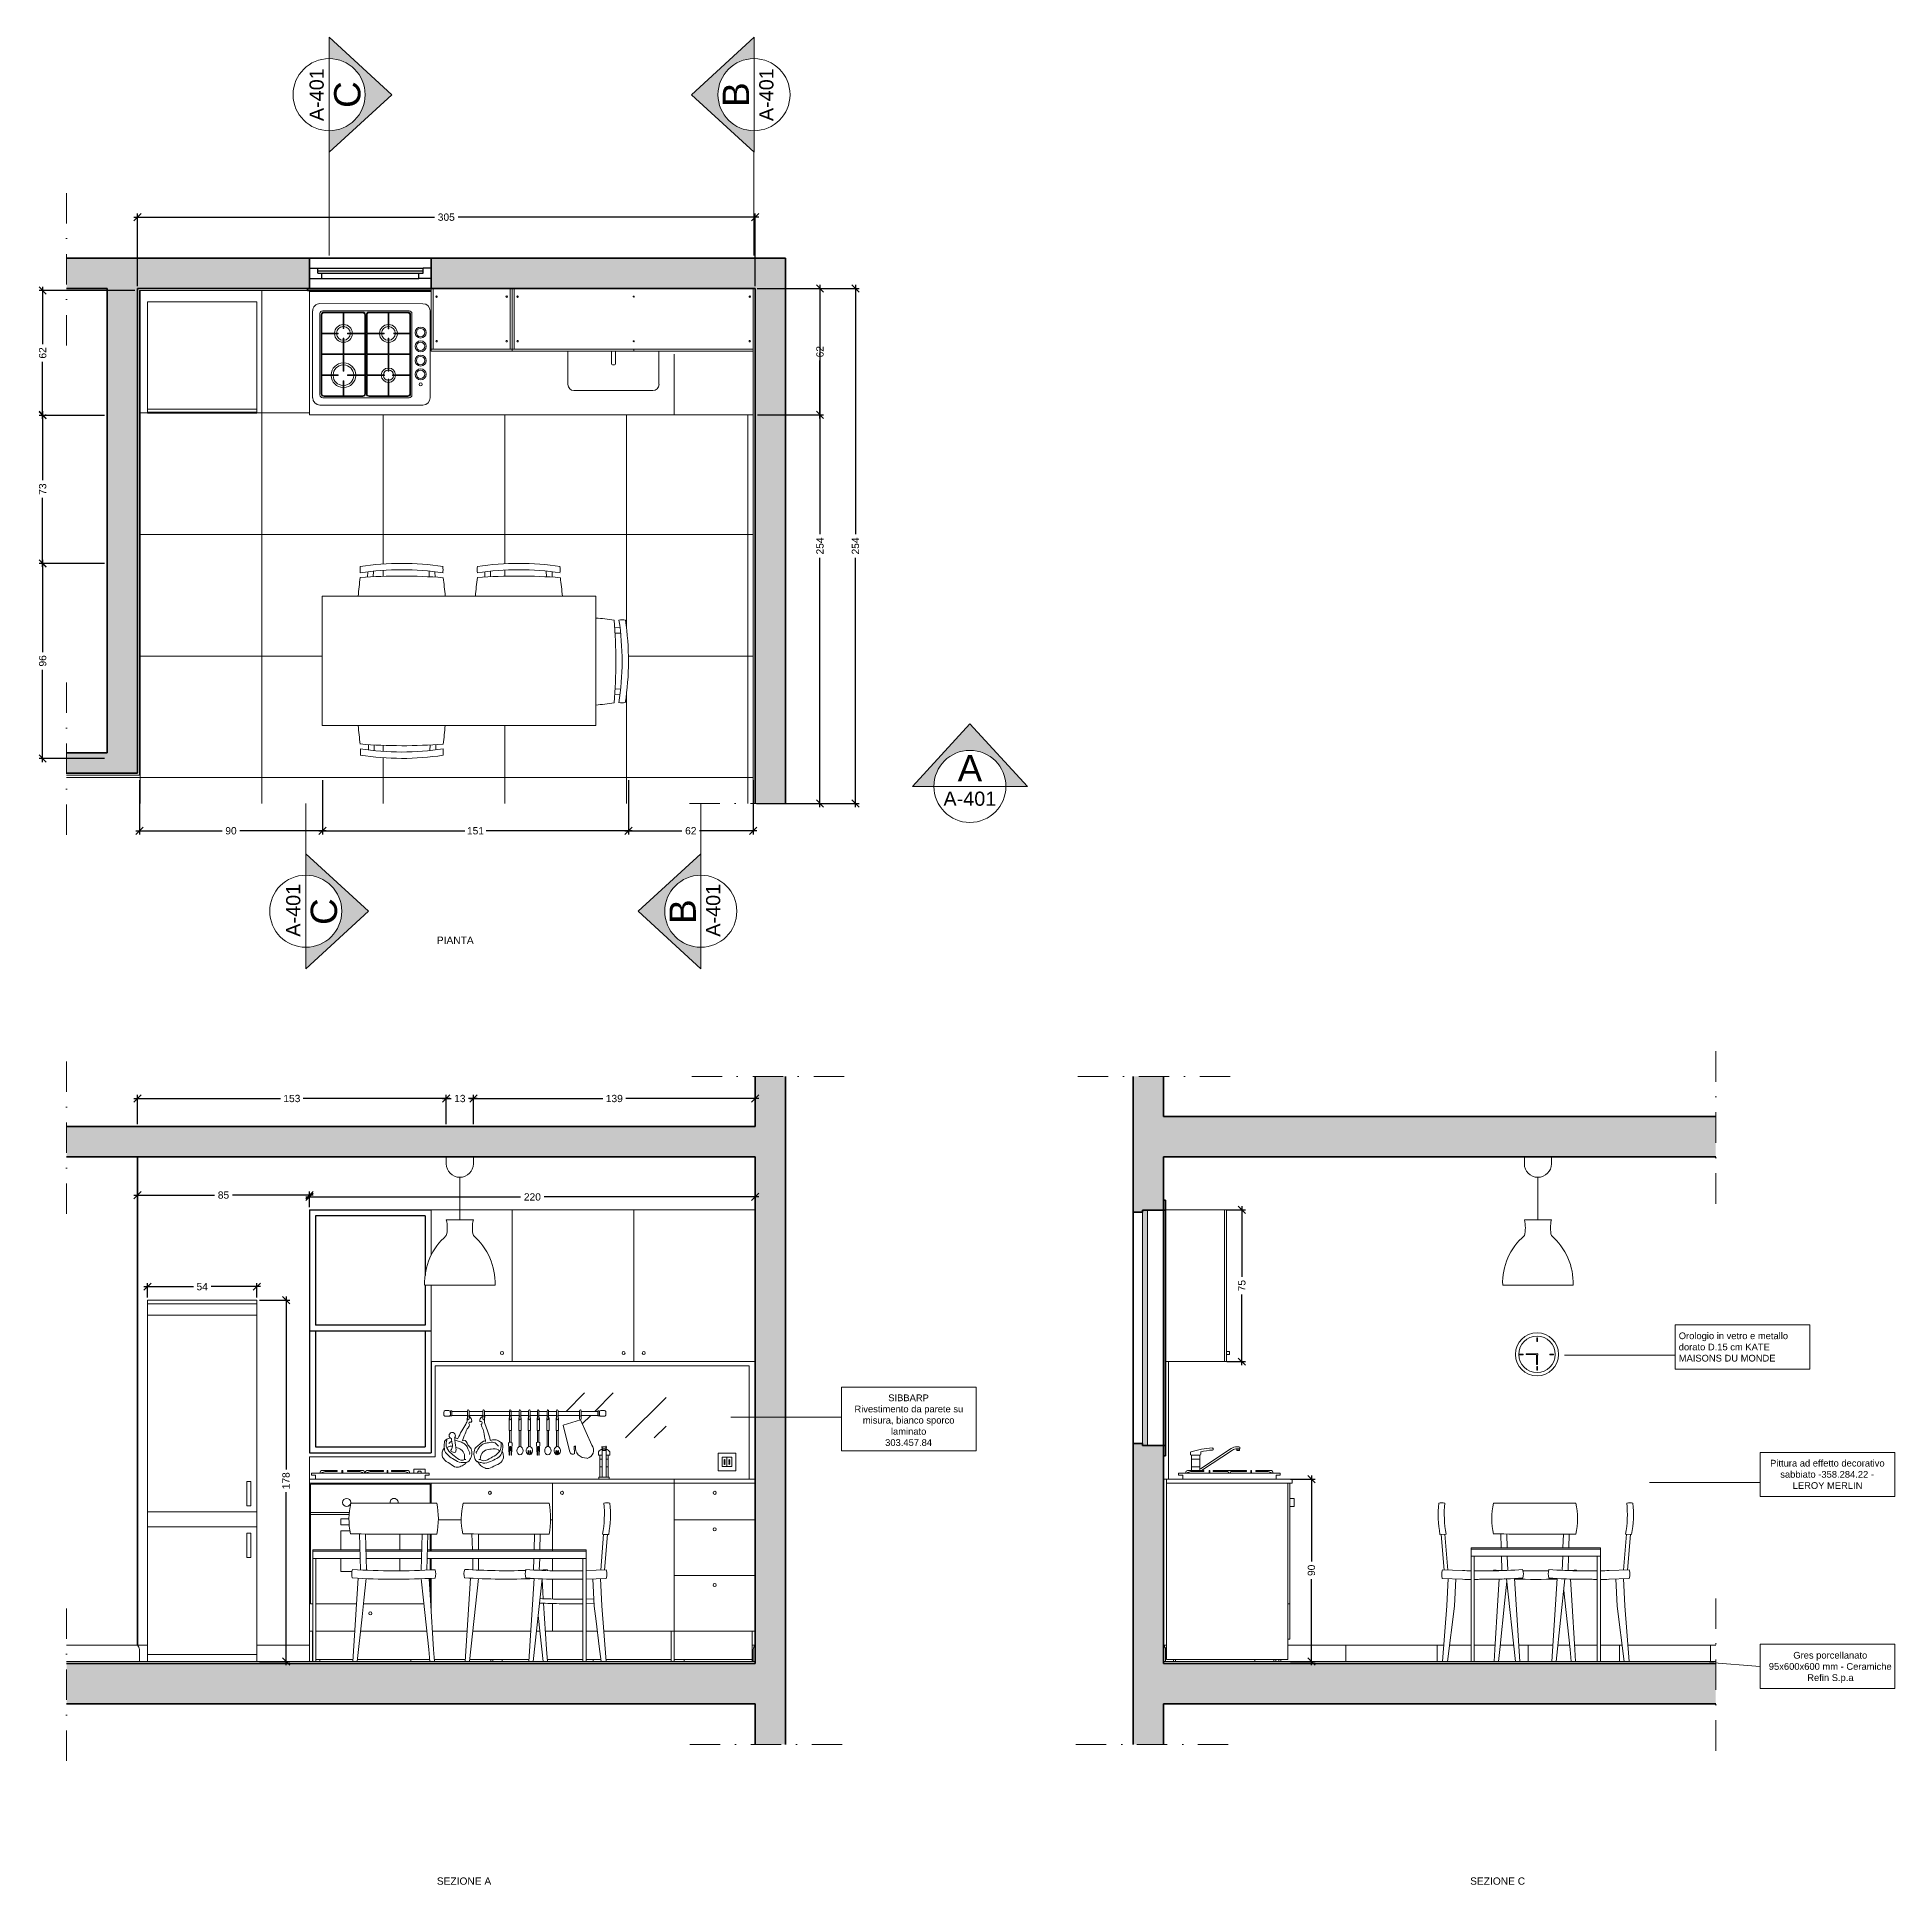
# Model space of a CAD drawing. Header units: inches. Extents: x -326 to 7826, y -681 to 1655.
# Drawn here: x 173 to 1090, y -672 to 240 of the extents above; entities that cross this region are included whole.
import ezdxf
from ezdxf.enums import TextEntityAlignment as Align

# ---------------------------------------------------------------- set-up
doc = ezdxf.new("R2010")
doc.units = ezdxf.units.IN
doc.header["$MEASUREMENT"] = 0
doc.linetypes.add('CENTERX2', pattern=[4, 2.5, -0.5, 0.5, -0.5])
doc.linetypes.add('DASHDOT', pattern=[1, 0.5, -0.25, 0, -0.25])
for name, color, linetype, lineweight in [('A-ANNO-DIMS', 3, 'Continuous', 9), ('A-ANNO-SYMB', 3, 'Continuous', 18), ('A-ELEV-MBE1', 7, 'Continuous', 35), ('A-ELEV-MBE2', 4, 'Continuous', 25), ('A-FURN', 8, 'Continuous', 18), ('A-GLAZ-FURR', 4, 'Continuous', 15), ('A-SECT C-MCUT', 9, 'Continuous', 20), ('A-SECT-MCUT', 2, 'Continuous', 35), ('A-WALL-STUD', 4, 'Continuous', 18), ('pavimento', 51, 'Continuous', 5)]:
    doc.layers.add(name, color=color, linetype=linetype, lineweight=lineweight)
doc.styles.add('ARIAL', font='arial.ttf')
doc.styles.get("Standard").update_dxf_attribs({"font": 'arial.ttf'})
doc.dimstyles.new('TICK_36', dxfattribs={"dimtxt": 3.6, "dimasz": 3.6, "dimexe": 1.8, "dimexo": 1.2, "dimgap": 1.8, "dimtad": 0, "dimdec": 1, "dimzin": 0, "dimdsep": 46, "dimtxsty": 'ARIAL', "dimblk": 'OBLIQUE', "dimcen": 1.8, "dimdle": 1.8, "dimclrd": 3, "dimclre": 4, "dimclrt": 3, "dimadec": 0, "dimazin": 0, "dimtfac": 1, "dimtdec": 1, "dimtmove": 1, "dimatfit": 3, "dimldrblk": 'OBLIQUE', "dimfxl": 1, "dimtfill": 1, "dimtolj": 1, "dimtzin": 0, "dimarcsym": 0})

msp = doc.modelspace()

# ---------------------------------------------------------------- texts
at = {"color": 3, "char_height": 3.6, "attachment_point": 1, "style": 'ARIAL'}
for s, insert in [('PIANTA', (370.3, -204.31)), ('SEZIONE A', (370.3, -668.66)), ('SEZIONE C', (880.43, -668.66))]:
    msp.add_mtext_dynamic_manual_height_columns(s, width=106.8652, gutter_width=12.5, heights=[0], dxfattribs=dict(at, insert=insert))
at = {"layer": 'A-ANNO-SYMB', "color": 3, "char_height": 3.3105, "attachment_point": 1}
for s, heights, insert in [('{\\C256;Orologio in vetro e metallo dorato D.15 cm KATE\\PMAISONS DU MONDE}', [16.23], (983.39, -399.68)), ('\\pi3.10662;{\\C256;Pittura ad effetto decorativo \\P\\pi8.12426;sabbiato -358.284.22 - \\P\\pi14.26194;LEROY MERLIN}', [0], (1025.38, -462.54)), ('\\pi13.07867;{\\C256;Gres porcellanato \\P\\pi0.98282;95x600x600 mm - Ceramiche \\P\\pi19.96155;Refin S.p.a}', [0], (1026.87, -557.35))]:
    msp.add_mtext_dynamic_manual_height_columns(s, width=62.2428, gutter_width=1, heights=heights, dxfattribs=dict(at, insert=insert))
at = {"layer": 'A-ANNO-SYMB', "insert": (571.85, -430.29), "char_height": 3.3105, "attachment_point": 1}
msp.add_mtext_dynamic_manual_height_columns('\\pi21.30176;SIBBARP\\P\\pi4.60604;Rivestimento da parete su \\P\\pi8.73961;misura, bianco sporco \\P\\pi22.61489;laminato\\P\\pi19.75718;303.457.84', width=62.2428, gutter_width=1, heights=[0], dxfattribs=at)

# ---------------------------------------------------------------- blocks, each defined once
blk = doc.blocks.new('A$C7B0B1320')
h = blk.add_hatch(color=256)
h.dxf.hatch_style = 1
h.paths.add_polyline_path([(0, 17.78), (10.6, 17.78, -1), (46.17, 17.78), (56.77, 17.78), (28.38, 48.68)])
for p, q in [((0, 17.78), (28.38, 48.68)), ((56.77, 17.78), (28.38, 48.68)), ((10.6, 17.78), (0, 17.78)), ((10.6, 17.78), (46.17, 17.78)), ((46.17, 17.78), (56.77, 17.78))]:
    blk.add_line(p, q)
blk.add_circle((28.38, 17.78), 17.78)
at = {"style": 'ARIAL'}
for tag, height, p in [('A', 13, (28.17, 26.72)), ('A-301', 7, (28.83, 11.7))]:
    blk.add_attdef(tag, text='', height=height, dxfattribs=at).set_placement(p, align=Align.MIDDLE_CENTER)
blk = doc.blocks.new('_Oblique')
at = {"color": 0, "linetype": 'ByBlock', "lineweight": -2}
blk.add_line((-0.5, -0.5), (0.5, 0.5), dxfattribs=at)
blk = doc.blocks.new('*D51')
at = {"layer": 'A-ANNO-DIMS', "color": 1, "lineweight": -2, "transparency": 16777216}
for p, q in [((528.46, 115.57), (578.75, 115.57)), ((528.66, -138.57), (578.75, -138.57))]:
    blk.add_line(p, q, dxfattribs=at)
at = {"layer": 'A-ANNO-DIMS', "color": 3, "lineweight": -2, "transparency": 16777216}
for p, q in [((576.95, 117.37), (576.95, -5.7)), ((576.95, -140.37), (576.95, -17.3))]:
    blk.add_line(p, q, dxfattribs=at)
at = {"layer": 'Defpoints', "color": 0, "transparency": 16777216}
for p in [(527.26, 115.57), (527.46, -138.57), (576.95, -138.57)]:
    blk.add_point(p, dxfattribs=at)
at = {"layer": 'A-ANNO-DIMS', "color": 3, "lineweight": -2, "transparency": 16777216, "xscale": 3.6, "yscale": 3.6, "zscale": 3.6}
for p, rotation in [((576.95, 115.57), 90), ((576.95, -138.57), 270)]:
    blk.add_blockref('_Oblique', p, dxfattribs=dict(at, rotation=rotation))
at = {"layer": 'A-ANNO-DIMS', "color": 3, "transparency": 16777216, "insert": (576.95, -11.5), "char_height": 3.6, "attachment_point": 5, "rotation": 90, "style": 'ARIAL', "bg_fill": 3, "box_fill_scale": 1.25, "bg_fill_color": 256, "bg_fill_true_color": 13158600, "bg_fill_transparency": 0}
blk.add_mtext('\\A1;254', dxfattribs=at)
blk = doc.blocks.new('*D52')
at = {"layer": 'A-ANNO-DIMS', "color": 1, "lineweight": -2, "transparency": 16777216}
for p, q in [((528.66, 115.57), (561.24, 115.57)), ((528.66, 53.17), (561.24, 53.17))]:
    blk.add_line(p, q, dxfattribs=at)
at = {"layer": 'A-ANNO-DIMS', "color": 3, "lineweight": -2, "transparency": 16777216}
for p, q in [((559.44, 117.37), (559.44, 88.74)), ((559.44, 51.37), (559.44, 80))]:
    blk.add_line(p, q, dxfattribs=at)
at = {"layer": 'Defpoints', "color": 0, "transparency": 16777216}
for p in [(527.46, 115.57), (527.46, 53.17), (559.44, 53.17)]:
    blk.add_point(p, dxfattribs=at)
at = {"layer": 'A-ANNO-DIMS', "color": 3, "lineweight": -2, "transparency": 16777216, "xscale": 3.6, "yscale": 3.6, "zscale": 3.6}
for p, rotation in [((559.44, 115.57), 90), ((559.44, 53.17), 270)]:
    blk.add_blockref('_Oblique', p, dxfattribs=dict(at, rotation=rotation))
at = {"layer": 'A-ANNO-DIMS', "color": 3, "transparency": 16777216, "insert": (559.44, 84.37), "char_height": 3.6, "attachment_point": 5, "rotation": 90, "style": 'ARIAL', "bg_fill": 3, "box_fill_scale": 1.25, "bg_fill_color": 256, "bg_fill_true_color": 13158600, "bg_fill_transparency": 0}
blk.add_mtext('\\A1;62', dxfattribs=at)
blk = doc.blocks.new('*D53')
at = {"layer": 'A-ANNO-DIMS', "color": 1, "lineweight": -2, "transparency": 16777216}
for p, q in [((528.66, 115.57), (561.24, 115.57)), ((528.06, -138.57), (561.24, -138.57))]:
    blk.add_line(p, q, dxfattribs=at)
at = {"layer": 'A-ANNO-DIMS', "color": 3, "lineweight": -2, "transparency": 16777216}
for p, q in [((559.44, 117.37), (559.44, -5.7)), ((559.44, -140.37), (559.44, -17.3))]:
    blk.add_line(p, q, dxfattribs=at)
at = {"layer": 'Defpoints', "color": 0, "transparency": 16777216}
for p in [(527.46, 115.57), (526.86, -138.57), (559.44, -138.57)]:
    blk.add_point(p, dxfattribs=at)
at = {"layer": 'A-ANNO-DIMS', "color": 3, "lineweight": -2, "transparency": 16777216, "xscale": 3.6, "yscale": 3.6, "zscale": 3.6}
for p, rotation in [((559.44, 115.57), 90), ((559.44, -138.57), 270)]:
    blk.add_blockref('_Oblique', p, dxfattribs=dict(at, rotation=rotation))
at = {"layer": 'A-ANNO-DIMS', "color": 3, "transparency": 16777216, "insert": (559.44, -11.5), "char_height": 3.6, "attachment_point": 5, "rotation": 90, "style": 'ARIAL', "bg_fill": 3, "box_fill_scale": 1.25, "bg_fill_color": 256, "bg_fill_true_color": 13158600, "bg_fill_transparency": 0}
blk.add_mtext('\\A1;254', dxfattribs=at)
blk = doc.blocks.new('*D54')
at = {"layer": 'A-ANNO-DIMS', "color": 3, "lineweight": -2, "transparency": 16777216}
for p, q in [((220.66, 150.77), (369.17, 150.77)), ((529.26, 150.77), (380.75, 150.77))]:
    blk.add_line(p, q, dxfattribs=at)
at = {"layer": 'A-ANNO-DIMS', "color": 1, "lineweight": -2, "transparency": 16777216}
for p, q in [((222.46, 116.77), (222.46, 152.57)), ((527.46, 116.77), (527.46, 152.57))]:
    blk.add_line(p, q, dxfattribs=at)
at = {"layer": 'Defpoints', "color": 0, "transparency": 16777216}
for p in [(527.46, 150.77), (222.46, 115.57), (527.46, 115.57)]:
    blk.add_point(p, dxfattribs=at)
at = {"layer": 'A-ANNO-DIMS', "color": 3, "lineweight": -2, "transparency": 16777216, "xscale": 3.6, "yscale": 3.6, "zscale": 3.6, "rotation": 180}
blk.add_blockref('_Oblique', (222.46, 150.77), dxfattribs=at)
at = {"layer": 'A-ANNO-DIMS', "color": 3, "lineweight": -2, "transparency": 16777216, "xscale": 3.6, "yscale": 3.6, "zscale": 3.6}
blk.add_blockref('_Oblique', (527.46, 150.77), dxfattribs=at)
at = {"layer": 'A-ANNO-DIMS', "color": 3, "transparency": 16777216, "insert": (374.96, 150.77), "char_height": 3.6, "attachment_point": 5, "style": 'ARIAL', "bg_fill": 3, "box_fill_scale": 1.25, "bg_fill_color": 256, "bg_fill_true_color": 13158600, "bg_fill_transparency": 0}
blk.add_mtext('\\A1;305', dxfattribs=at)
blk = doc.blocks.new('*D57')
at = {"layer": 'A-ANNO-DIMS', "color": 1, "lineweight": -2, "transparency": 16777216}
for p, q in [((221.26, 114.57), (173.89, 114.57)), ((206.26, 52.97), (173.89, 52.97))]:
    blk.add_line(p, q, dxfattribs=at)
at = {"layer": 'A-ANNO-DIMS', "color": 3, "lineweight": -2, "transparency": 16777216}
for p, q in [((175.69, 116.37), (175.69, 88.14)), ((175.69, 51.17), (175.69, 79.4))]:
    blk.add_line(p, q, dxfattribs=at)
at = {"layer": 'Defpoints', "color": 0, "transparency": 16777216}
for p in [(222.46, 114.57), (175.69, 52.97), (207.46, 52.97)]:
    blk.add_point(p, dxfattribs=at)
at = {"layer": 'A-ANNO-DIMS', "color": 3, "lineweight": -2, "transparency": 16777216, "xscale": 3.6, "yscale": 3.6, "zscale": 3.6}
for p, rotation in [((175.69, 114.57), 90), ((175.69, 52.97), 270)]:
    blk.add_blockref('_Oblique', p, dxfattribs=dict(at, rotation=rotation))
at = {"layer": 'A-ANNO-DIMS', "color": 3, "transparency": 16777216, "insert": (175.69, 83.77), "char_height": 3.6, "attachment_point": 5, "rotation": 90, "style": 'ARIAL', "bg_fill": 3, "box_fill_scale": 1.25, "bg_fill_color": 256, "bg_fill_true_color": 13158600, "bg_fill_transparency": 0}
blk.add_mtext('\\A1;62', dxfattribs=at)
blk = doc.blocks.new('*D58')
at = {"layer": 'A-ANNO-DIMS', "color": 3, "lineweight": -2, "transparency": 16777216}
for p, q in [((175.69, 54.97), (175.69, 20.91)), ((175.69, -21.88), (175.69, 12.18))]:
    blk.add_line(p, q, dxfattribs=at)
at = {"layer": 'A-ANNO-DIMS', "color": 1, "lineweight": -2, "transparency": 16777216}
for p, q in [((176.89, 53.17), (177.49, 53.17)), ((206.26, -20.08), (173.89, -20.08))]:
    blk.add_line(p, q, dxfattribs=at)
at = {"layer": 'Defpoints', "color": 0, "transparency": 16777216}
for p in [(175.69, 53.17), (175.69, -20.08), (207.46, -20.08)]:
    blk.add_point(p, dxfattribs=at)
at = {"layer": 'A-ANNO-DIMS', "color": 3, "lineweight": -2, "transparency": 16777216, "xscale": 3.6, "yscale": 3.6, "zscale": 3.6}
for p, rotation in [((175.69, 53.17), 90), ((175.69, -20.08), 270)]:
    blk.add_blockref('_Oblique', p, dxfattribs=dict(at, rotation=rotation))
at = {"layer": 'A-ANNO-DIMS', "color": 3, "transparency": 16777216, "insert": (175.69, 16.55), "char_height": 3.6, "attachment_point": 5, "rotation": 90, "style": 'ARIAL', "bg_fill": 3, "box_fill_scale": 1.25, "bg_fill_color": 256, "bg_fill_true_color": 13158600, "bg_fill_transparency": 0}
blk.add_mtext('\\A1;73', dxfattribs=at)
blk = doc.blocks.new('*D59')
at = {"layer": 'A-ANNO-DIMS', "color": 3, "lineweight": -2, "transparency": 16777216}
for p, q in [((175.69, -18.3), (175.69, -63.84)), ((175.69, -118.14), (175.69, -72.6))]:
    blk.add_line(p, q, dxfattribs=at)
at = {"layer": 'A-ANNO-DIMS', "color": 1, "lineweight": -2, "transparency": 16777216}
for p, q in [((206.2, -20.1), (173.89, -20.1)), ((206.2, -116.34), (173.89, -116.34))]:
    blk.add_line(p, q, dxfattribs=at)
at = {"layer": 'Defpoints', "color": 0, "transparency": 16777216}
for p in [(207.4, -20.1), (175.69, -116.34), (207.4, -116.34)]:
    blk.add_point(p, dxfattribs=at)
at = {"layer": 'A-ANNO-DIMS', "color": 3, "lineweight": -2, "transparency": 16777216, "xscale": 3.6, "yscale": 3.6, "zscale": 3.6}
for p, rotation in [((175.69, -20.1), 90), ((175.69, -116.34), 270)]:
    blk.add_blockref('_Oblique', p, dxfattribs=dict(at, rotation=rotation))
at = {"layer": 'A-ANNO-DIMS', "color": 3, "transparency": 16777216, "insert": (175.69, -68.22), "char_height": 3.6, "attachment_point": 5, "rotation": 90, "style": 'ARIAL', "bg_fill": 3, "box_fill_scale": 1.25, "bg_fill_color": 256, "bg_fill_true_color": 13158600, "bg_fill_transparency": 0}
blk.add_mtext('\\A1;96', dxfattribs=at)
blk = doc.blocks.new('*D60')
at = {"layer": 'A-ANNO-DIMS', "color": 1, "lineweight": -2, "transparency": 16777216}
for p, q in [((223.46, -127.03), (223.46, -153.89)), ((313.86, -127.03), (313.86, -153.89))]:
    blk.add_line(p, q, dxfattribs=at)
at = {"layer": 'A-ANNO-DIMS', "color": 3, "lineweight": -2, "transparency": 16777216}
for p, q in [((221.66, -152.09), (264.29, -152.09)), ((315.66, -152.09), (273.04, -152.09))]:
    blk.add_line(p, q, dxfattribs=at)
at = {"layer": 'Defpoints', "color": 0, "transparency": 16777216}
for p in [(223.46, -125.83), (313.86, -125.83), (313.86, -152.09)]:
    blk.add_point(p, dxfattribs=at)
at = {"layer": 'A-ANNO-DIMS', "color": 3, "lineweight": -2, "transparency": 16777216, "xscale": 3.6, "yscale": 3.6, "zscale": 3.6, "rotation": 180}
blk.add_blockref('_Oblique', (223.46, -152.09), dxfattribs=at)
at = {"layer": 'A-ANNO-DIMS', "color": 3, "lineweight": -2, "transparency": 16777216, "xscale": 3.6, "yscale": 3.6, "zscale": 3.6}
blk.add_blockref('_Oblique', (313.86, -152.09), dxfattribs=at)
at = {"layer": 'A-ANNO-DIMS', "color": 3, "transparency": 16777216, "insert": (268.66, -152.09), "char_height": 3.6, "attachment_point": 5, "style": 'ARIAL', "bg_fill": 3, "box_fill_scale": 1.25, "bg_fill_color": 256, "bg_fill_true_color": 13158600, "bg_fill_transparency": 0}
blk.add_mtext('\\A1;90', dxfattribs=at)
blk = doc.blocks.new('*D61')
at = {"layer": 'A-ANNO-DIMS', "color": 1, "lineweight": -2, "transparency": 16777216}
for p, q in [((313.86, -127.03), (313.86, -153.89)), ((464.88, -127.03), (464.88, -153.89))]:
    blk.add_line(p, q, dxfattribs=at)
at = {"layer": 'A-ANNO-DIMS', "color": 3, "lineweight": -2, "transparency": 16777216}
for p, q in [((312.06, -152.09), (384.11, -152.09)), ((466.68, -152.09), (394.63, -152.09))]:
    blk.add_line(p, q, dxfattribs=at)
at = {"layer": 'Defpoints', "color": 0, "transparency": 16777216}
for p in [(313.86, -125.83), (464.88, -125.83), (464.88, -152.09)]:
    blk.add_point(p, dxfattribs=at)
at = {"layer": 'A-ANNO-DIMS', "color": 3, "lineweight": -2, "transparency": 16777216, "xscale": 3.6, "yscale": 3.6, "zscale": 3.6, "rotation": 180}
blk.add_blockref('_Oblique', (313.86, -152.09), dxfattribs=at)
at = {"layer": 'A-ANNO-DIMS', "color": 3, "lineweight": -2, "transparency": 16777216, "xscale": 3.6, "yscale": 3.6, "zscale": 3.6}
blk.add_blockref('_Oblique', (464.88, -152.09), dxfattribs=at)
at = {"layer": 'A-ANNO-DIMS', "color": 3, "transparency": 16777216, "insert": (389.37, -152.09), "char_height": 3.6, "attachment_point": 5, "style": 'ARIAL', "bg_fill": 3, "box_fill_scale": 1.25, "bg_fill_color": 256, "bg_fill_true_color": 13158600, "bg_fill_transparency": 0}
blk.add_mtext('\\A1;151', dxfattribs=at)
blk = doc.blocks.new('*D62')
at = {"layer": 'A-ANNO-DIMS', "color": 1, "lineweight": -2, "transparency": 16777216}
for p, q in [((464.88, -127.03), (464.88, -153.89)), ((526.46, -127.03), (526.46, -153.89))]:
    blk.add_line(p, q, dxfattribs=at)
at = {"layer": 'A-ANNO-DIMS', "color": 3, "lineweight": -2, "transparency": 16777216}
for p, q in [((463.08, -152.09), (491.3, -152.09)), ((528.26, -152.09), (500.04, -152.09))]:
    blk.add_line(p, q, dxfattribs=at)
at = {"layer": 'Defpoints', "color": 0, "transparency": 16777216}
for p in [(464.88, -125.83), (526.46, -125.83), (526.46, -152.09)]:
    blk.add_point(p, dxfattribs=at)
at = {"layer": 'A-ANNO-DIMS', "color": 3, "lineweight": -2, "transparency": 16777216, "xscale": 3.6, "yscale": 3.6, "zscale": 3.6, "rotation": 180}
blk.add_blockref('_Oblique', (464.88, -152.09), dxfattribs=at)
at = {"layer": 'A-ANNO-DIMS', "color": 3, "lineweight": -2, "transparency": 16777216, "xscale": 3.6, "yscale": 3.6, "zscale": 3.6}
blk.add_blockref('_Oblique', (526.46, -152.09), dxfattribs=at)
at = {"layer": 'A-ANNO-DIMS', "color": 3, "transparency": 16777216, "insert": (495.67, -152.09), "char_height": 3.6, "attachment_point": 5, "style": 'ARIAL', "bg_fill": 3, "box_fill_scale": 1.25, "bg_fill_color": 256, "bg_fill_true_color": 13158600, "bg_fill_transparency": 0}
blk.add_mtext('\\A1;62', dxfattribs=at)
blk = doc.blocks.new('*D63')
at = {"layer": 'A-ANNO-DIMS', "color": 3, "lineweight": -2, "transparency": 16777216}
for p, q in [((220.66, -284.23), (293.11, -284.23)), ((376.76, -284.23), (304.32, -284.23))]:
    blk.add_line(p, q, dxfattribs=at)
at = {"layer": 'A-ANNO-DIMS', "color": 1, "lineweight": -2, "transparency": 16777216}
for p, q in [((222.46, -296.84), (222.46, -282.43)), ((374.96, -296.84), (374.96, -282.43))]:
    blk.add_line(p, q, dxfattribs=at)
at = {"layer": 'Defpoints', "color": 0, "transparency": 16777216}
for p in [(374.96, -284.23), (222.46, -298.04), (374.96, -298.04)]:
    blk.add_point(p, dxfattribs=at)
at = {"layer": 'A-ANNO-DIMS', "color": 3, "lineweight": -2, "transparency": 16777216, "xscale": 3.6, "yscale": 3.6, "zscale": 3.6, "rotation": 180}
blk.add_blockref('_Oblique', (222.46, -284.23), dxfattribs=at)
at = {"layer": 'A-ANNO-DIMS', "color": 3, "lineweight": -2, "transparency": 16777216, "xscale": 3.6, "yscale": 3.6, "zscale": 3.6}
blk.add_blockref('_Oblique', (374.96, -284.23), dxfattribs=at)
at = {"layer": 'A-ANNO-DIMS', "color": 3, "transparency": 16777216, "insert": (298.71, -284.23), "char_height": 3.6, "attachment_point": 5, "style": 'ARIAL', "bg_fill": 3, "box_fill_scale": 1.25, "bg_fill_color": 256, "bg_fill_true_color": 13158600, "bg_fill_transparency": 0}
blk.add_mtext('\\A1;153', dxfattribs=at)
blk = doc.blocks.new('*D64')
at = {"layer": 'A-ANNO-DIMS', "color": 3, "lineweight": -2, "transparency": 16777216}
for p, q in [((373.16, -284.23), (377.44, -284.23)), ((390.13, -284.23), (385.86, -284.23))]:
    blk.add_line(p, q, dxfattribs=at)
at = {"layer": 'A-ANNO-DIMS', "color": 1, "lineweight": -2, "transparency": 16777216}
for p, q in [((374.96, -296.84), (374.96, -282.43)), ((388.33, -296.84), (388.33, -282.43))]:
    blk.add_line(p, q, dxfattribs=at)
at = {"layer": 'Defpoints', "color": 0, "transparency": 16777216}
for p in [(374.96, -298.04), (388.33, -298.04)]:
    blk.add_point(p, dxfattribs=at)
at = {"layer": 'A-ANNO-DIMS', "color": 3, "lineweight": -2, "transparency": 16777216, "xscale": 3.6, "yscale": 3.6, "zscale": 3.6, "rotation": 180}
blk.add_blockref('_Oblique', (374.96, -284.23), dxfattribs=at)
at = {"layer": 'A-ANNO-DIMS', "color": 3, "lineweight": -2, "transparency": 16777216, "xscale": 3.6, "yscale": 3.6, "zscale": 3.6}
blk.add_blockref('_Oblique', (388.33, -284.23), dxfattribs=at)
at = {"layer": 'A-ANNO-DIMS', "color": 3, "transparency": 16777216, "insert": (381.65, -284.23), "char_height": 3.6, "attachment_point": 5, "style": 'ARIAL', "bg_fill": 3, "box_fill_scale": 1.25, "bg_fill_color": 256, "bg_fill_true_color": 13158600, "bg_fill_transparency": 0}
blk.add_mtext('\\A1;13', dxfattribs=at)
at = {"layer": 'Defpoints', "color": 0, "transparency": 16777216}
blk.add_point((388.33, -284.23), dxfattribs=at)
blk = doc.blocks.new('*D65')
at = {"layer": 'A-ANNO-DIMS', "color": 3, "lineweight": -2, "transparency": 16777216}
for p, q in [((386.53, -284.23), (452.29, -284.23)), ((529.26, -284.23), (463.51, -284.23))]:
    blk.add_line(p, q, dxfattribs=at)
at = {"layer": 'A-ANNO-DIMS', "color": 1, "lineweight": -2, "transparency": 16777216}
for p, q in [((388.33, -296.84), (388.33, -282.43)), ((527.46, -296.84), (527.46, -282.43))]:
    blk.add_line(p, q, dxfattribs=at)
at = {"layer": 'Defpoints', "color": 0, "transparency": 16777216}
for p in [(527.46, -284.23), (388.33, -298.04), (527.46, -298.04)]:
    blk.add_point(p, dxfattribs=at)
at = {"layer": 'A-ANNO-DIMS', "color": 3, "lineweight": -2, "transparency": 16777216, "xscale": 3.6, "yscale": 3.6, "zscale": 3.6, "rotation": 180}
blk.add_blockref('_Oblique', (388.33, -284.23), dxfattribs=at)
at = {"layer": 'A-ANNO-DIMS', "color": 3, "lineweight": -2, "transparency": 16777216, "xscale": 3.6, "yscale": 3.6, "zscale": 3.6}
blk.add_blockref('_Oblique', (527.46, -284.23), dxfattribs=at)
at = {"layer": 'A-ANNO-DIMS', "color": 3, "transparency": 16777216, "insert": (457.9, -284.23), "char_height": 3.6, "attachment_point": 5, "style": 'ARIAL', "bg_fill": 3, "box_fill_scale": 1.25, "bg_fill_color": 256, "bg_fill_true_color": 13158600, "bg_fill_transparency": 0}
blk.add_mtext('\\A1;139', dxfattribs=at)
blk = doc.blocks.new('*D66')
at = {"layer": 'A-ANNO-DIMS', "color": 3, "lineweight": -2, "transparency": 16777216}
for p, q in [((305.66, -332.81), (411.66, -332.81)), ((529.26, -332.81), (423.26, -332.81))]:
    blk.add_line(p, q, dxfattribs=at)
at = {"layer": 'A-ANNO-DIMS', "color": 1, "lineweight": -2, "transparency": 16777216}
for p, q in [((307.46, -337.89), (307.46, -331.01)), ((527.46, -337.89), (527.46, -331.01))]:
    blk.add_line(p, q, dxfattribs=at)
at = {"layer": 'Defpoints', "color": 0, "transparency": 16777216}
for p in [(307.46, -339.09), (527.46, -332.81), (527.46, -339.09)]:
    blk.add_point(p, dxfattribs=at)
at = {"layer": 'A-ANNO-DIMS', "color": 3, "lineweight": -2, "transparency": 16777216, "xscale": 3.6, "yscale": 3.6, "zscale": 3.6, "rotation": 180}
blk.add_blockref('_Oblique', (307.46, -332.81), dxfattribs=at)
at = {"layer": 'A-ANNO-DIMS', "color": 3, "lineweight": -2, "transparency": 16777216, "xscale": 3.6, "yscale": 3.6, "zscale": 3.6}
blk.add_blockref('_Oblique', (527.46, -332.81), dxfattribs=at)
at = {"layer": 'A-ANNO-DIMS', "color": 3, "transparency": 16777216, "insert": (417.46, -332.81), "char_height": 3.6, "attachment_point": 5, "style": 'ARIAL', "bg_fill": 3, "box_fill_scale": 1.25, "bg_fill_color": 256, "bg_fill_true_color": 13158600, "bg_fill_transparency": 0}
blk.add_mtext('\\A1;220', dxfattribs=at)
blk = doc.blocks.new('*D67')
at = {"layer": 'A-ANNO-DIMS', "color": 1, "lineweight": -2, "transparency": 16777216}
for p, q in [((222.46, -336.96), (222.46, -330.08)), ((307.46, -337.89), (307.46, -330.08))]:
    blk.add_line(p, q, dxfattribs=at)
at = {"layer": 'A-ANNO-DIMS', "color": 3, "lineweight": -2, "transparency": 16777216}
for p, q in [((220.66, -331.88), (260.57, -331.88)), ((309.26, -331.88), (269.36, -331.88))]:
    blk.add_line(p, q, dxfattribs=at)
at = {"layer": 'Defpoints', "color": 0, "transparency": 16777216}
for p in [(222.46, -331.88), (222.46, -338.16), (307.46, -339.09)]:
    blk.add_point(p, dxfattribs=at)
at = {"layer": 'A-ANNO-DIMS', "color": 3, "lineweight": -2, "transparency": 16777216, "xscale": 3.6, "yscale": 3.6, "zscale": 3.6, "rotation": 180}
blk.add_blockref('_Oblique', (222.46, -331.88), dxfattribs=at)
at = {"layer": 'A-ANNO-DIMS', "color": 3, "lineweight": -2, "transparency": 16777216, "xscale": 3.6, "yscale": 3.6, "zscale": 3.6}
blk.add_blockref('_Oblique', (307.46, -331.88), dxfattribs=at)
at = {"layer": 'A-ANNO-DIMS', "color": 3, "transparency": 16777216, "insert": (264.96, -331.88), "char_height": 3.6, "attachment_point": 5, "style": 'ARIAL', "bg_fill": 3, "box_fill_scale": 1.25, "bg_fill_color": 256, "bg_fill_true_color": 13158600, "bg_fill_transparency": 0}
blk.add_mtext('\\A1;85', dxfattribs=at)
blk = doc.blocks.new('*D68')
at = {"layer": 'A-ANNO-DIMS', "color": 1, "lineweight": -2, "transparency": 16777216}
for p, q in [((227.46, -382.49), (227.46, -375.28)), ((281.46, -382.49), (281.46, -375.28))]:
    blk.add_line(p, q, dxfattribs=at)
at = {"layer": 'A-ANNO-DIMS', "color": 3, "lineweight": -2, "transparency": 16777216}
for p, q in [((225.66, -377.08), (250.09, -377.08)), ((283.26, -377.08), (258.83, -377.08))]:
    blk.add_line(p, q, dxfattribs=at)
at = {"layer": 'Defpoints', "color": 0, "transparency": 16777216}
for p in [(227.46, -383.69), (281.46, -377.08), (281.46, -383.69)]:
    blk.add_point(p, dxfattribs=at)
at = {"layer": 'A-ANNO-DIMS', "color": 3, "lineweight": -2, "transparency": 16777216, "xscale": 3.6, "yscale": 3.6, "zscale": 3.6, "rotation": 180}
blk.add_blockref('_Oblique', (227.46, -377.08), dxfattribs=at)
at = {"layer": 'A-ANNO-DIMS', "color": 3, "lineweight": -2, "transparency": 16777216, "xscale": 3.6, "yscale": 3.6, "zscale": 3.6}
blk.add_blockref('_Oblique', (281.46, -377.08), dxfattribs=at)
at = {"layer": 'A-ANNO-DIMS', "color": 3, "transparency": 16777216, "insert": (254.46, -377.08), "char_height": 3.6, "attachment_point": 5, "style": 'ARIAL', "bg_fill": 3, "box_fill_scale": 1.25, "bg_fill_color": 256, "bg_fill_true_color": 13158600, "bg_fill_transparency": 0}
blk.add_mtext('\\A1;54', dxfattribs=at)
blk = doc.blocks.new('*D69')
at = {"layer": 'A-ANNO-DIMS', "color": 1, "lineweight": -2, "transparency": 16777216}
for p, q in [((282.66, -383.69), (297.65, -383.69)), ((282.66, -562.09), (297.65, -562.09))]:
    blk.add_line(p, q, dxfattribs=at)
at = {"layer": 'A-ANNO-DIMS', "color": 3, "lineweight": -2, "transparency": 16777216}
for p, q in [((295.85, -381.89), (295.85, -467.28)), ((295.85, -563.89), (295.85, -478.5))]:
    blk.add_line(p, q, dxfattribs=at)
at = {"layer": 'Defpoints', "color": 0, "transparency": 16777216}
for p in [(281.46, -383.69), (281.46, -562.09), (295.85, -562.09)]:
    blk.add_point(p, dxfattribs=at)
at = {"layer": 'A-ANNO-DIMS', "color": 3, "lineweight": -2, "transparency": 16777216, "xscale": 3.6, "yscale": 3.6, "zscale": 3.6}
for p, rotation in [((295.85, -383.69), 90), ((295.85, -562.09), 270)]:
    blk.add_blockref('_Oblique', p, dxfattribs=dict(at, rotation=rotation))
at = {"layer": 'A-ANNO-DIMS', "color": 3, "transparency": 16777216, "insert": (295.85, -472.89), "char_height": 3.6, "attachment_point": 5, "rotation": 90, "style": 'ARIAL', "bg_fill": 3, "box_fill_scale": 1.25, "bg_fill_color": 256, "bg_fill_true_color": 13158600, "bg_fill_transparency": 0}
blk.add_mtext('\\A1;178', dxfattribs=at)
blk = doc.blocks.new('*D70')
at = {"layer": 'A-ANNO-DIMS', "color": 1, "lineweight": -2, "transparency": 16777216}
for p, q in [((760.27, -339.09), (769.52, -339.09)), ((760.27, -414.09), (769.52, -414.09))]:
    blk.add_line(p, q, dxfattribs=at)
at = {"layer": 'A-ANNO-DIMS', "color": 3, "lineweight": -2, "transparency": 16777216}
for p, q in [((767.72, -337.29), (767.72, -372.21)), ((767.72, -415.89), (767.72, -380.97))]:
    blk.add_line(p, q, dxfattribs=at)
at = {"layer": 'Defpoints', "color": 0, "transparency": 16777216}
for p in [(759.07, -339.09), (767.72, -339.09), (759.07, -414.09)]:
    blk.add_point(p, dxfattribs=at)
at = {"layer": 'A-ANNO-DIMS', "color": 3, "lineweight": -2, "transparency": 16777216, "xscale": 3.6, "yscale": 3.6, "zscale": 3.6}
for p, rotation in [((767.72, -339.09), 90), ((767.72, -414.09), 270)]:
    blk.add_blockref('_Oblique', p, dxfattribs=dict(at, rotation=rotation))
at = {"layer": 'A-ANNO-DIMS', "color": 3, "transparency": 16777216, "insert": (767.72, -376.59), "char_height": 3.6, "attachment_point": 5, "rotation": 90, "style": 'ARIAL', "bg_fill": 3, "box_fill_scale": 1.25, "bg_fill_color": 256, "bg_fill_true_color": 13158600, "bg_fill_transparency": 0}
blk.add_mtext('\\A1;75', dxfattribs=at)
blk = doc.blocks.new('*D71')
at = {"layer": 'A-ANNO-DIMS', "color": 1, "lineweight": -2, "transparency": 16777216}
for p, q in [((791.67, -472.09), (803.86, -472.09)), ((791.67, -562.09), (803.86, -562.09))]:
    blk.add_line(p, q, dxfattribs=at)
at = {"layer": 'A-ANNO-DIMS', "color": 3, "lineweight": -2, "transparency": 16777216}
for p, q in [((802.06, -470.29), (802.06, -512.72)), ((802.06, -563.89), (802.06, -521.46))]:
    blk.add_line(p, q, dxfattribs=at)
at = {"layer": 'Defpoints', "color": 0, "transparency": 16777216}
for p in [(790.47, -472.09), (790.47, -562.09), (802.06, -562.09)]:
    blk.add_point(p, dxfattribs=at)
at = {"layer": 'A-ANNO-DIMS', "color": 3, "lineweight": -2, "transparency": 16777216, "xscale": 3.6, "yscale": 3.6, "zscale": 3.6}
for p, rotation in [((802.06, -472.09), 90), ((802.06, -562.09), 270)]:
    blk.add_blockref('_Oblique', p, dxfattribs=dict(at, rotation=rotation))
at = {"layer": 'A-ANNO-DIMS', "color": 3, "transparency": 16777216, "insert": (802.06, -517.09), "char_height": 3.6, "attachment_point": 5, "rotation": 90, "style": 'ARIAL', "bg_fill": 3, "box_fill_scale": 1.25, "bg_fill_color": 256, "bg_fill_true_color": 13158600, "bg_fill_transparency": 0}
blk.add_mtext('\\A1;90', dxfattribs=at)

# ---------------------------------------------------------------- hatches: boundary and pattern name
at = {"layer": 'A-GLAZ-FURR'}
h = msp.add_hatch(dxfattribs=at)
h.set_pattern_fill('AR-SAND', color=3, scale=1.005954)
h.set_pattern_definition([(37.5, (-147.9776, -904.369), (-0.0633684, 1.938296), [0, -1.52905, 0, -1.7101217, 0, -1.634675]), (7.5, (-147.9776, -904.369), (1.780314, 2.838949), [0, -0.8248822, 0, -1.3781569, 0, -0.5281258]), (327.5, (-149.215, -904.369), (3.1326832, 0.0056927), [0, -0.502977, 0, -1.810717, 0, -2.3639917]), (317.5, (-149.215, -904.369), (3.024025, 0.882901), [0, -0.2514885, 0, -1.1870256, 0, -1.3580378])])
h.paths.add_polyline_path([(721.13, -339.34), (718.6, -339.34), (718.6, -340.35), (718.6, -454.52), (718.6, -455.52), (721.13, -455.52)])
at = {"layer": 'A-WALL-STUD'}
h = msp.add_hatch(color=256, dxfattribs=at)
h.dxf.hatch_style = 1
h.paths.add_polyline_path([(222.46, 115.57), (307.46, 115.57), (307.46, 130.57), (187.46, 130.57), (187.46, 115.57), (207.46, 115.57), (207.46, -113.57), (187.46, -113.57), (187.46, -123.57), (222.46, -123.57)])
h.paths.add_polyline_path([(527.46, 115.57), (527.46, -138.57), (542.46, -138.57), (542.46, 130.57), (367.46, 130.57), (367.46, 115.57), (499.16, 115.57)])
h = msp.add_hatch(color=256, dxfattribs=at)
h.dxf.hatch_style = 1
h.paths.add_polyline_path([(542.46, -273.28), (527.46, -273.28), (527.46, -298.04), (187.46, -298.04), (187.46, -313.04), (222.46, -313.04), (527.46, -313.04), (527.46, -441.43), (542.46, -441.43)])
h.paths.add_polyline_path([(542.46, -441.43), (527.46, -441.43), (527.46, -563.04), (222.46, -563.04), (187.46, -563.04), (187.46, -583.04), (527.46, -583.04), (527.46, -603.04), (542.46, -603.04)])
h.paths.add_polyline_path([(729.07, -455.52), (718.6, -455.52), (718.6, -454.52), (714.07, -454.52), (714.07, -454.52), (714.07, -603.04), (729.07, -603.04), (729.07, -583.04), (1001.68, -583.04), (1001.68, -583.04), (1001.68, -563.04), (729.07, -563.04)])
h.paths.add_polyline_path([(1001.68, -293.04), (729.07, -293.04), (729.07, -273.29), (714.07, -273.29), (714.07, -340.35), (718.6, -340.35), (718.6, -339.34), (729.07, -339.34), (729.07, -313.04), (907.17, -313.04), (1001.68, -313.04)])

# ---------------------------------------------------------------- linework, layer by layer
at = {"color": 9}
for p, q in [((307.46, -339.09), (307.46, -459.09)), ((307.46, -339.09), (367.46, -339.09)), ((364.46, -342.09), (310.46, -342.09)), ((310.46, -342.09), (310.46, -396.09)), ((364.46, -342.09), (364.46, -371.55)), ((310.46, -399.09), (310.46, -456.09)), ((364.46, -399.09), (364.46, -456.09)), ((367.46, -414.09), (367.46, -459.09)), ((310.46, -456.09), (364.46, -456.09)), ((307.46, -459.09), (367.46, -459.09))]:
    msp.add_line(p, q, dxfattribs=at)
at = {"color": 2}
msp.add_line((714.07, -336.83), (714.07, -458.04), dxfattribs=at)
msp.add_line((364.46, -376.32), (364.46, -396.09))
at = {"color": 9}
for points in [[(367.46, -399.09), (307.46, -399.09)], [(364.46, -396.09), (310.46, -396.09)]]:
    msp.add_lwpolyline(points, dxfattribs=at)
at = {"layer": 'A-ANNO-DIMS'}
for points in [[(981.63, -417.78), (1048.08, -417.78), (1048.08, -396), (981.63, -396)], [(570.09, -458.1), (636.54, -458.1), (636.54, -426.61), (570.09, -426.61)], [(1023.63, -480.64), (1090.08, -480.64), (1090.08, -458.86), (1023.63, -458.86)], [(1023.63, -575.37), (1090.08, -575.37), (1090.08, -553.59), (1023.63, -553.59)]]:
    msp.add_lwpolyline(points, close=True, dxfattribs=at)
at = {"layer": 'A-ANNO-SYMB'}
for p, q in [((317.12, 182.86), (317.12, 131.84)), ((526.86, 182.86), (526.86, 131.84)), ((305.58, -138.57), (305.58, -163.38)), ((500.61, -138.57), (500.61, -173.98))]:
    msp.add_line(p, q, dxfattribs=at)
at = {"layer": 'A-ANNO-SYMB', "color": 3}
for p, q in [((981.63, -410.81), (927.02, -410.81)), ((570.09, -441.43), (515.48, -441.43)), ((1023.63, -473.68), (969.02, -473.68)), ((1023.63, -564.48), (998.72, -562.61))]:
    msp.add_line(p, q, dxfattribs=at)
at = {"layer": 'A-ELEV-MBE1'}
msp.add_lwpolyline([(222.46, -313.04), (222.46, -554.09)], dxfattribs=at)
at = {"layer": 'A-ELEV-MBE2', "color": 2}
for p, q in [((307.46, 125.57), (311.46, 125.57)), ((307.46, 120.57), (313.46, 120.57)), ((311.46, 123.07), (311.46, 125.57)), ((313.46, 120.57), (313.46, 123.07)), ((361.46, 120.57), (361.46, 123.07)), ((367.46, 120.57), (361.46, 120.57)), ((367.46, 125.57), (363.46, 125.57)), ((363.46, 123.07), (363.46, 125.57))]:
    msp.add_line(p, q, dxfattribs=at)
at = {"layer": 'A-ELEV-MBE2', "color": 3}
for p, q in [((311.46, 125.57), (363.46, 125.57)), ((311.46, 124.32), (363.46, 124.32)), ((311.46, 123.07), (363.46, 123.07)), ((313.46, 120.57), (361.46, 120.57))]:
    msp.add_line(p, q, dxfattribs=at)
at = {"layer": 'A-FURN'}
for p, q in [((223.46, -124.57), (223.46, 114.57)), ((307.46, 114.57), (223.46, 114.57)), ((307.46, 53.17), (307.46, 114.17)), ((307.46, 114.17), (367.46, 114.17)), ((367.46, 84.57), (367.46, 115.57)), ((367.66, 115.37), (367.66, 115.57)), ((368.46, 115.37), (367.66, 115.37)), ((368.46, 85.57), (368.46, 115.57)), ((368.46, 115.57), (368.46, 85.57)), ((406.46, 85.57), (406.46, 115.57)), ((406.46, 115.57), (406.46, 85.57)), ((406.46, 115.37), (407.26, 115.37)), ((407.26, 115.37), (407.26, 115.57)), ((407.46, 115.57), (407.46, 84.57)), ((407.66, 115.57), (407.66, 115.37)), ((407.66, 115.37), (408.46, 115.37)), ((408.46, 115.37), (408.46, 115.57)), ((408.46, 115.37), (408.46, 85.57)), ((526.46, 115.57), (526.46, 115.37)), ((527.26, 115.37), (526.46, 115.37)), ((526.46, 115.37), (526.46, 85.57)), ((527.26, 115.57), (527.26, 115.37)), ((227.46, 109.07), (281.46, 109.07)), ((227.46, 54.07), (227.46, 109.07)), ((281.46, 109.07), (281.46, 54.07)), ((308.98, 61.65), (308.98, 104.55)), ((312.57, 108.13), (363.4, 108.07)), ((312.57, 63.01), (312.57, 103.18)), ((313.23, 102.56), (313.23, 83.1)), ((313.58, 102.56), (313.58, 93.6)), ((313.94, 104.55), (356.62, 104.5)), ((333.72, 103.92), (314.6, 103.92)), ((323.98, 103.57), (314.6, 103.57)), ((324.33, 103.57), (333.72, 103.57)), ((336.83, 103.92), (355.95, 103.92)), ((336.83, 103.57), (355.95, 103.57)), ((356.97, 102.56), (356.96, 83.27)), ((357.32, 102.56), (357.31, 83.1)), ((357.98, 103.12), (357.98, 63.01)), ((366.98, 104.49), (366.98, 61.65)), ((313.58, 93.25), (313.58, 83.27)), ((326.25, 93.6), (326.25, 93.25)), ((335.08, 93.6), (335.08, 93.25)), ((335.46, 93.6), (335.46, 93.25)), ((335.81, 93.25), (335.81, 93.25)), ((344.3, 93.59), (344.3, 93.24)), ((346.56, 95.74), (346.21, 95.74)), ((348.98, 93.24), (348.98, 93.59)), ((313.23, 63.64), (313.23, 83.1)), ((323.98, 83.27), (313.58, 83.27)), ((323.98, 82.92), (313.58, 82.92)), ((313.58, 72.95), (313.58, 82.92)), ((334.73, 83.27), (324.33, 83.27)), ((334.73, 82.92), (324.33, 82.92)), ((346.21, 83.27), (335.81, 83.27)), ((346.21, 82.92), (335.81, 82.92)), ((346.21, 91.06), (346.56, 91.06)), ((356.96, 83.27), (346.56, 83.27)), ((356.96, 82.92), (346.56, 82.92)), ((356.97, 73.07), (356.96, 82.92)), ((357.32, 63.64), (357.31, 83.1)), ((407.46, 85.57), (367.46, 85.57)), ((407.46, 84.57), (367.46, 84.57)), ((407.46, 85.57), (526.46, 85.57)), ((407.46, 84.57), (526.46, 84.57)), ((434.96, 84.57), (434.96, 68.17)), ((456.45, 78.35), (456.45, 84.57)), ((458.45, 84.57), (458.45, 78.35)), ((467.46, 84.57), (467.46, 85.57)), ((479.96, 84.57), (479.96, 68.17)), ((487.46, 53.17), (487.46, 83.17)), ((526.46, 85.57), (526.46, 84.57)), ((526.46, 53.17), (526.46, 84.57)), ((346.57, 74.7), (346.22, 74.7)), ((457.95, 77.85), (456.95, 77.85)), ((313.58, 63.64), (313.58, 72.6)), ((335.08, 72.6), (335.08, 72.25)), ((335.46, 72.6), (335.46, 72.25)), ((346.22, 70.84), (346.57, 70.84)), ((356.97, 63.64), (356.97, 72.6)), ((476.96, 65.17), (437.96, 65.17)), ((227.46, 56.07), (281.46, 56.07)), ((363.4, 58.06), (312.57, 58.06)), ((356.61, 61.65), (313.93, 61.65)), ((227.46, 54.51), (281.46, 54.51)), ((281.46, 54.07), (227.46, 54.07)), ((487.46, 53.17), (307.46, 53.17)), ((487.46, 53.17), (526.46, 53.17)), ((526.46, -138.57), (526.46, 53.17)), ((336.14, -24.25), (336.07, -26.86)), ((339, -23.91), (338.92, -26.7)), ((366.53, -26.72), (366.45, -23.91)), ((369.39, -26.87), (369.3, -24.25)), ((393.99, -24.25), (393.92, -26.86)), ((396.86, -23.91), (396.78, -26.7)), ((424.38, -26.72), (424.3, -23.91)), ((427.24, -26.87), (427.15, -24.25)), ((460.71, -51.74), (458.1, -51.66)), ((461.06, -54.6), (458.27, -54.52)), ((458.24, -82.12), (461.05, -82.04)), ((458.09, -84.98), (460.72, -84.89)), ((313.72, -100.18), (334.28, -100.18)), ((334.28, -100.18), (448.72, -100.18)), ((336.49, -109.54), (336.58, -112.17)), ((339.34, -109.69), (339.42, -112.51)), ((366.87, -112.51), (366.95, -109.72)), ((369.73, -112.16), (369.8, -109.55)), ((223.46, -124.57), (187.46, -124.57)), ((729.07, -313.04), (907.17, -313.04)), ((367.46, -339.09), (527.46, -339.09)), ((367.46, -339.09), (367.46, -361.49)), ((407.46, -339.09), (407.46, -414.09)), ((467.46, -339.09), (467.46, -414.09)), ((760.07, -339.09), (730.07, -339.09)), ((759.07, -414.09), (759.07, -339.09)), ((760.07, -414.09), (760.07, -339.09)), ((227.46, -562.09), (227.46, -383.69)), ((227.46, -383.69), (281.46, -383.69)), ((281.46, -383.69), (281.46, -562.09)), ((367.46, -376.32), (367.46, -414.09)), ((281.46, -385.49), (227.46, -385.49)), ((227.46, -391.19), (281.46, -391.19)), ((760.07, -409.09), (761.57, -409.09)), ((761.57, -410.59), (760.07, -410.59)), ((761.57, -409.09), (761.57, -410.59)), ((908.05, -410.62), (908.05, -410.27)), ((367.46, -414.09), (527.46, -414.09)), ((369.46, -416.09), (369.46, -461.09)), ((369.46, -416.09), (524.46, -416.09)), ((524.46, -414.09), (524.46, -414.09)), ((524.46, -416.09), (524.46, -472.09)), ((730.07, -414.09), (760.07, -414.09)), ((731.57, -472.05), (731.57, -414.09)), ((920.74, -415.68), (920.3, -416.3)), ((374.48, -438.18), (376.25, -438.18)), ((376.86, -438.62), (377.04, -438.62)), ((385.52, -438.62), (377.67, -438.62)), ((385.45, -438.29), (385.45, -442.39)), ((386.2, -438.29), (386.2, -442.39)), ((393.03, -438.62), (386.2, -438.62)), ((393.03, -438.29), (393.03, -442.39)), ((393.77, -438.29), (393.77, -442.39)), ((407.54, -438.62), (393.77, -438.62)), ((406.19, -438.29), (406.19, -442.39)), ((406.93, -438.29), (406.93, -442.39)), ((410.96, -438.62), (406.93, -438.62)), ((410.96, -438.62), (406.93, -438.62)), ((410.96, -438.29), (410.96, -442.39)), ((411.7, -438.29), (411.7, -442.39)), ((415.61, -438.62), (411.7, -438.62)), ((415.61, -438.29), (415.61, -442.39)), ((416.35, -438.29), (416.35, -442.39)), ((419.97, -438.62), (416.35, -438.62)), ((419.97, -438.29), (419.97, -442.39)), ((420.71, -438.29), (420.71, -442.39)), ((424.74, -438.62), (420.71, -438.62)), ((424.74, -438.29), (424.74, -442.39)), ((425.48, -438.29), (425.48, -442.39)), ((429.39, -438.62), (425.48, -438.62)), ((429.39, -438.62), (427.29, -438.62)), ((429.39, -438.29), (429.39, -442.39)), ((430.13, -438.29), (430.13, -442.39)), ((440.78, -438.62), (430.13, -438.62)), ((440.78, -438.29), (440.78, -442.39)), ((441.52, -438.29), (441.52, -442.39)), ((449.83, -438.62), (441.52, -438.62)), ((450.45, -438.62), (450.63, -438.62)), ((450.63, -438.62), (450.45, -438.62)), ((453.01, -438.18), (451.24, -438.18)), ((374.48, -441.06), (376.25, -441.06)), ((376.86, -440.62), (377.04, -440.62)), ((385.33, -440.62), (377.67, -440.62)), ((392.97, -440.62), (386.2, -440.62)), ((407.54, -440.62), (393.77, -440.62)), ((407.54, -440.62), (400.01, -440.62)), ((405.96, -442.04), (405.96, -448.06)), ((407.16, -448.06), (405.96, -448.06)), ((406.19, -448.06), (406.19, -453.89)), ((410.96, -440.62), (406.93, -440.62)), ((410.96, -440.62), (406.93, -440.62)), ((406.93, -448.06), (406.93, -453.89)), ((407.16, -442.04), (407.16, -448.06)), ((410.73, -442.04), (410.73, -448.06)), ((411.93, -448.06), (410.73, -448.06)), ((410.96, -448.06), (410.96, -456.09)), ((415.61, -440.62), (411.7, -440.62)), ((411.7, -448.06), (411.7, -456.09)), ((411.93, -442.04), (411.93, -448.06)), ((415.38, -442.04), (415.38, -448.06)), ((416.58, -448.06), (415.38, -448.06)), ((415.61, -448.06), (415.61, -456.09)), ((419.97, -440.62), (416.35, -440.62)), ((416.35, -448.06), (416.35, -456.09)), ((416.58, -442.04), (416.58, -448.06)), ((419.74, -442.04), (419.74, -448.06)), ((420.94, -448.06), (419.74, -448.06)), ((419.97, -448.06), (419.97, -453.89)), ((424.74, -440.62), (420.71, -440.62)), ((420.71, -448.06), (420.71, -453.89)), ((420.94, -442.04), (420.94, -448.06)), ((424.51, -442.04), (424.51, -448.06)), ((425.72, -448.06), (424.51, -448.06)), ((424.74, -448.06), (424.74, -456.09)), ((429.39, -440.62), (425.48, -440.62)), ((425.48, -448.06), (425.48, -456.09)), ((425.72, -442.04), (425.72, -448.06)), ((429.39, -440.62), (427.29, -440.62)), ((429.16, -442.04), (429.16, -448.06)), ((430.36, -448.06), (429.16, -448.06)), ((429.39, -448.06), (429.39, -456.09)), ((440.78, -440.62), (430.13, -440.62)), ((430.13, -448.06), (430.13, -456.09)), ((430.36, -442.04), (430.36, -448.06)), ((441.15, -442.76), (432.63, -445.45)), ((432.63, -445.45), (435.9, -458.83)), ((446.75, -455.34), (441.15, -442.76)), ((449.83, -440.62), (441.52, -440.62)), ((450.45, -440.62), (450.63, -440.62)), ((450.63, -440.62), (450.45, -440.62)), ((453.01, -441.06), (451.24, -441.06)), ((405.71, -454.33), (406.02, -460.26)), ((406.34, -456.11), (406.17, -460.26)), ((406.78, -456.11), (406.94, -460.26)), ((407.4, -454.33), (407.1, -460.26)), ((415.31, -458.17), (415.31, -459.85)), ((415.67, -458.17), (415.67, -460)), ((416.29, -458.17), (416.29, -460)), ((416.64, -458.17), (416.64, -459.85)), ((419.5, -454.33), (419.8, -460.26)), ((420.12, -456.11), (419.96, -460.26)), ((420.56, -456.11), (420.72, -460.26)), ((421.18, -454.33), (420.88, -460.26)), ((429.1, -458.17), (429.1, -459.85)), ((429.45, -458.17), (429.45, -460)), ((430.07, -458.17), (430.07, -460)), ((430.42, -458.17), (430.42, -459.85)), ((438.81, -455.7), (437.87, -456.21)), ((438.01, -456.14), (438.23, -459.19)), ((451.84, -471.09), (451.84, -456.43)), ((453.84, -457.09), (451.84, -457.09)), ((451.97, -456.09), (453.7, -456.09)), ((452.14, -457.78), (452.14, -457.09)), ((452.14, -457.72), (453.54, -457.72)), ((453.34, -457.98), (452.34, -457.98)), ((453.54, -457.09), (453.54, -457.78)), ((453.84, -456.43), (453.84, -471.09)), ((747.74, -466.7), (762.5, -456.92)), ((763.06, -457.75), (747.77, -467.88)), ((753.24, -457.75), (753.24, -457.75)), ((753.59, -457.21), (753.59, -457.31)), ((765.18, -457.78), (765.18, -457.09)), ((765.18, -457.73), (766.59, -457.73)), ((765.26, -456.09), (766.29, -456.09)), ((766.59, -457.09), (765.26, -457.09)), ((766.39, -457.98), (765.38, -457.98)), ((766.59, -457.09), (766.59, -457.78)), ((766.79, -456.59), (766.79, -456.89)), ((307.46, -472.09), (307.46, -461.09)), ((369.46, -461.09), (307.46, -461.09)), ((364.47, -467.09), (359.01, -467.09)), ((359.01, -467.09), (359.01, -469.09)), ((364.47, -469.09), (364.47, -467.09)), ((406.02, -460.26), (406.17, -460.26)), ((407.1, -460.26), (406.94, -460.26)), ((419.8, -460.26), (419.96, -460.26)), ((420.88, -460.26), (420.72, -460.26)), ((450.04, -460.18), (450.04, -458.58)), ((451.84, -460.18), (450.04, -460.18)), ((450.82, -471.09), (450.82, -460.18)), ((450.82, -462.17), (451.84, -462.17)), ((450.82, -465.99), (451.84, -465.99)), ((455.67, -460.18), (453.84, -460.18)), ((453.84, -462.17), (454.89, -462.17)), ((453.84, -465.99), (454.89, -465.99)), ((454.89, -460.18), (454.89, -471.09)), ((455.67, -460.18), (455.67, -458.58)), ((517.91, -459.31), (509.11, -459.31)), ((509.11, -459.31), (509.11, -467.91)), ((515.91, -461.31), (511.11, -461.31)), ((511.11, -461.31), (511.11, -465.91)), ((511.11, -461.31), (513.51, -461.31)), ((511.11, -465.91), (515.91, -465.91)), ((512.16, -463.07), (512.16, -462.85)), ((512.16, -464.15), (512.16, -464.37)), ((512.49, -462.85), (512.49, -463.07)), ((512.49, -464.37), (512.49, -464.15)), ((513.51, -461.31), (513.51, -465.91)), ((514.53, -462.85), (514.53, -463.07)), ((514.53, -464.37), (514.53, -464.15)), ((514.85, -463.07), (514.85, -462.85)), ((514.85, -464.15), (514.85, -464.37)), ((515.91, -465.91), (515.91, -461.31)), ((517.91, -467.91), (517.91, -459.31)), ((742.28, -459.69), (742.28, -459.15)), ((742.78, -460.19), (746.94, -460.19)), ((742.78, -460.19), (742.86, -460.19)), ((742.86, -467.88), (742.86, -460.19)), ((742.86, -462.18), (746.94, -462.18)), ((742.86, -466), (746.94, -466)), ((746.94, -460.19), (746.94, -467.88)), ((746.94, -460.19), (747.01, -460.19)), ((746.94, -466.29), (746.94, -466.29)), ((747.41, -459.79), (747.41, -458.59)), ((747.44, -466.79), (747.46, -466.79)), ((307.46, -472.09), (487.46, -472.09)), ((307.46, -472.09), (307.46, -474.09)), ((307.46, -474.09), (307.46, -562.09)), ((307.46, -474.09), (527.46, -474.09)), ((307.96, -533.59), (307.96, -474.59)), ((307.96, -474.59), (366.96, -474.59)), ((308.46, -469.09), (366.46, -469.09)), ((308.46, -469.09), (366.46, -469.09)), ((308.46, -469.09), (308.46, -470.09)), ((310.46, -470.09), (308.46, -470.09)), ((310.46, -470.09), (310.46, -472.09)), ((312.71, -469.09), (312.71, -468.59)), ((313.21, -469.09), (313.21, -469.09)), ((313.42, -467.88), (321.06, -467.88)), ((321.06, -468.38), (315.08, -468.38)), ((321.06, -467.88), (321.06, -468.38)), ((323.46, -467.88), (323.46, -469.09)), ((323.46, -467.88), (323.81, -467.88)), ((323.81, -467.88), (323.81, -469.09)), ((333.85, -467.88), (326.21, -467.88)), ((326.21, -467.88), (326.21, -468.38)), ((326.21, -468.38), (332.19, -468.38)), ((334.56, -469.09), (334.56, -468.59)), ((334.95, -469.09), (334.95, -468.59)), ((335.66, -467.88), (343.94, -467.88)), ((343.94, -468.38), (337.31, -468.38)), ((343.94, -467.88), (343.94, -468.38)), ((345.73, -467.88), (345.73, -469.09)), ((345.73, -467.88), (346.08, -467.88)), ((346.08, -467.88), (346.08, -469.09)), ((356.09, -467.88), (347.88, -467.88)), ((347.88, -467.88), (347.88, -468.38)), ((347.88, -468.38), (354.43, -468.38)), ((356.8, -469.09), (356.8, -468.59)), ((360.96, -468.51), (360.96, -469.09)), ((362.51, -469.09), (362.51, -468.51)), ((366.46, -470.09), (364.47, -470.09)), ((364.47, -470.09), (364.47, -472.09)), ((366.46, -469.09), (366.46, -470.09)), ((366.96, -474.59), (366.96, -483.86)), ((367.46, -474.09), (367.46, -483.86)), ((427.46, -474.09), (427.46, -507.69)), ((450.34, -472.09), (450.34, -471.09)), ((450.34, -471.09), (455.34, -471.09)), ((450.34, -471.09), (450.82, -471.09)), ((455.34, -472.09), (450.34, -472.09)), ((451.84, -471.09), (453.84, -471.09)), ((455.34, -471.09), (454.86, -471.09)), ((455.34, -471.09), (455.34, -472.09)), ((487.46, -472.09), (487.46, -562.09)), ((487.46, -472.09), (527.46, -472.09)), ((509.11, -467.91), (517.91, -467.91)), ((729.07, -472.05), (731.57, -472.05)), ((792.47, -472.09), (730.47, -472.09)), ((730.47, -472.09), (730.47, -561.09)), ((730.47, -474.09), (792.47, -474.09)), ((736.51, -469.09), (786.57, -469.09)), ((736.51, -469.09), (736.51, -470.09)), ((738.5, -470.09), (736.51, -470.09)), ((738.5, -470.09), (738.5, -472.09)), ((740.09, -469.09), (740.09, -468.59)), ((740.8, -467.88), (748.86, -467.88)), ((741.25, -469.09), (741.25, -469.09)), ((747.41, -472.09), (742.41, -472.09)), ((748.86, -468.38), (742.46, -468.38)), ((748.86, -467.88), (748.86, -468.38)), ((751.5, -467.88), (751.5, -469.09)), ((751.5, -467.88), (751.85, -467.88)), ((751.85, -467.88), (751.85, -469.09)), ((760.65, -467.88), (753.54, -467.88)), ((753.54, -467.88), (753.54, -468.38)), ((753.54, -468.38), (760.65, -468.38)), ((760.65, -467.88), (769.93, -467.88)), ((769.93, -468.38), (762.46, -468.38)), ((769.93, -467.88), (769.93, -468.38)), ((772.12, -467.88), (772.12, -469.09)), ((772.12, -467.88), (772.47, -467.88)), ((772.47, -467.88), (772.47, -469.09)), ((782.28, -467.88), (774.61, -467.88)), ((774.61, -467.88), (774.61, -468.38)), ((774.61, -468.38), (780.62, -468.38)), ((782.99, -469.09), (782.99, -468.59)), ((786.57, -470.09), (784.58, -470.09)), ((784.58, -470.09), (784.58, -472.09)), ((786.57, -469.09), (786.57, -470.09)), ((790.47, -474.09), (790.47, -561.09)), ((791.47, -474.09), (791.47, -551.09)), ((792.47, -472.09), (792.47, -474.09)), ((791.47, -481.59), (793.47, -481.59)), ((793.47, -485.59), (791.47, -485.59)), ((793.47, -481.59), (793.47, -485.59)), ((891.92, -483.86), (932.6, -483.86)), ((281.46, -488.19), (227.46, -488.19)), ((307.96, -488.59), (327.05, -488.59)), ((307.96, -489.59), (326.97, -489.59)), ((322.96, -491.59), (326.9, -491.59)), ((322.96, -494.59), (322.96, -491.59)), ((327, -494.59), (322.96, -494.59)), ((382.34, -492.09), (371.04, -492.09)), ((427.46, -492.09), (426.48, -492.09)), ((487.46, -492.09), (527.46, -492.09)), ((227.46, -495.69), (281.46, -495.69)), ((322.96, -497.59), (327.36, -497.59)), ((322.96, -497.59), (322.96, -506.99)), ((332.15, -499.14), (332.68, -516.89)), ((335.02, -499.16), (335.55, -517.02)), ((351.96, -506.99), (351.96, -499.25)), ((362.47, -517.08), (363, -499.28)), ((365.35, -516.97), (365.86, -499.28)), ((366.96, -499.28), (366.96, -507.69)), ((367.46, -499.28), (367.46, -507.69)), ((387.59, -499.14), (387.95, -506.99)), ((390.79, -499.16), (390.79, -506.99)), ((418.27, -506.99), (418.44, -499.25)), ((421.08, -506.99), (421.3, -499.28)), ((451.18, -517.05), (452.64, -499.31)), ((453.12, -516.95), (454.56, -499.36)), ((868.51, -499.26), (865.51, -499.33)), ((867.52, -516.96), (866.07, -499.36)), ((869.45, -517.05), (867.99, -499.32)), ((895.59, -499.14), (895.79, -505.96)), ((898.45, -499.16), (898.65, -505.96)), ((926.43, -499.28), (926.24, -505.96)), ((929.3, -499.28), (929.1, -505.96)), ((956.2, -517.05), (957.66, -499.32)), ((957.15, -499.26), (960.15, -499.33)), ((958.14, -516.96), (959.58, -499.36)), ((309.11, -506.99), (332.39, -506.99)), ((309.11, -511.18), (309.11, -506.99)), ((309.11, -511.18), (309.11, -562.09)), ((322.96, -511.18), (322.96, -517.59)), ((325.49, -507.69), (332.41, -507.69)), ((325.66, -511.18), (332.51, -511.18)), ((335.25, -506.99), (362.77, -506.99)), ((335.27, -507.69), (362.75, -507.69)), ((335.38, -511.18), (362.65, -511.18)), ((351.96, -517.32), (351.96, -511.18)), ((366.96, -511.18), (366.96, -516.89)), ((367.46, -511.18), (367.46, -516.86)), ((388.02, -511.18), (388.12, -516.85)), ((390.79, -511.18), (390.79, -516.98)), ((418.18, -511.18), (418.04, -516.95)), ((420.79, -516.93), (421.08, -511.18)), ((427.46, -511.18), (427.46, -517.3)), ((443.94, -506.99), (443.94, -511.18)), ((880.88, -505.96), (944.78, -505.96)), ((880.88, -505.96), (880.88, -506.67)), ((895.91, -510.02), (896.12, -516.89)), ((898.77, -510.02), (898.98, -516.96)), ((926.12, -510.02), (925.92, -517.09)), ((928.98, -510.02), (928.78, -516.97)), ((944.78, -510.02), (929.95, -510.02)), ((944.78, -505.96), (944.78, -510.02)), ((322.96, -517.59), (328.36, -517.59)), ((331.52, -520.98), (328.89, -562.09)), ((334.23, -531.81), (335.36, -521.17)), ((363.7, -531.81), (362.59, -521.24)), ((366.42, -521.07), (367.11, -531.81)), ((366.96, -521.05), (366.96, -529.54)), ((367.46, -521.02), (367.46, -537.35)), ((386.96, -520.95), (384.33, -562.09)), ((386.46, -562.09), (390.8, -521.13)), ((414.16, -517.17), (414.29, -517.17)), ((418.37, -521.12), (415.74, -562.09)), ((417.88, -562.09), (422.21, -521.29)), ((420.79, -516.93), (424.82, -516.73)), ((422.21, -521.29), (422.86, -531.1)), ((424.82, -516.73), (424.97, -517.24)), ((427.46, -521.46), (427.46, -531.25)), ((430.02, -517.36), (435.27, -517.4)), ((430.56, -521.52), (435.66, -521.52)), ((443.94, -517.18), (453.9, -516.92)), ((443.94, -521.52), (453.96, -521.05)), ((447.35, -521.35), (448, -534.77)), ((451.09, -521.2), (451.74, -534.67)), ((527.46, -519.59), (487.46, -519.59)), ((876.69, -521.52), (866.67, -521.05)), ((876.69, -517.18), (866.73, -516.92)), ((869.54, -521.2), (868.89, -534.67)), ((873.28, -521.35), (872.64, -534.77)), ((890.07, -521.52), (884.97, -521.53)), ((890.61, -517.36), (885.36, -517.4)), ((894.81, -521.53), (894.16, -531.81)), ((897.56, -531.81), (898.55, -522.48)), ((902.76, -562.09), (898.42, -521.29)), ((902.26, -521.12), (904.9, -562.09)), ((923.4, -521.12), (920.76, -562.09)), ((922.9, -562.09), (927.23, -521.29)), ((929.88, -521.53), (930.54, -531.81)), ((935.05, -517.36), (940.29, -517.4)), ((935.59, -521.52), (940.68, -521.53)), ((948.96, -517.18), (958.93, -516.92)), ((948.96, -521.52), (958.98, -521.05)), ((952.38, -521.35), (953.02, -534.77)), ((956.12, -521.2), (956.76, -534.67)), ((334.23, -531.81), (333.35, -540.09)), ((363.7, -531.81), (366.27, -556.11)), ((367.11, -531.81), (368.66, -556.11)), ((431.84, -531.33), (442.37, -531.29)), ((443.94, -531.25), (447.82, -531.16)), ((894.16, -531.81), (892.6, -556.11)), ((897.56, -531.81), (894.99, -556.11)), ((927.14, -531.81), (926.63, -527)), ((927.14, -531.81), (929.71, -556.11)), ((930.54, -531.81), (932.1, -556.11)), ((309.11, -533.59), (307.96, -533.59)), ((330.71, -533.59), (310.51, -533.59)), ((331.03, -562.09), (333.35, -540.09)), ((363.89, -533.59), (334.04, -533.59)), ((420.3, -539.31), (422.06, -555.99)), ((423, -533.35), (424.45, -555.99)), ((427.46, -533.49), (427.46, -547.09)), ((432.13, -533.57), (436.78, -533.57)), ((436.78, -533.57), (442.37, -533.57)), ((443.94, -533.49), (447.92, -533.27)), ((448, -534.77), (448.94, -542.24)), ((451.74, -534.67), (453.93, -562.09)), ((791.47, -533.59), (790.47, -533.59)), ((868.89, -534.67), (866.7, -562.09)), ((872.64, -534.77), (869.19, -562.09)), ((953.02, -534.77), (956.47, -562.09)), ((956.77, -534.67), (958.96, -562.09)), ((307.46, -547.09), (309.11, -547.09)), ((308.96, -562.09), (308.96, -547.09)), ((310.51, -547.09), (329.85, -547.09)), ((332.61, -547.09), (365.32, -547.09)), ((368.09, -547.09), (385.29, -547.09)), ((388.05, -547.09), (416.7, -547.09)), ((419.47, -547.09), (421.12, -547.09)), ((423.88, -547.09), (442.37, -547.09)), ((443.94, -547.09), (449.55, -547.09)), ((448.94, -542.24), (450.5, -554.65)), ((452.74, -547.09), (487.46, -547.09)), ((485.96, -547.09), (485.96, -562.09)), ((487.46, -547.09), (527.46, -547.09)), ((525.96, -547.09), (525.96, -562.09)), ((187.46, -554.09), (222.46, -554.09)), ((222.46, -554.09), (227.46, -554.09)), ((223.46, -556.09), (223.46, -562.09)), ((281.46, -558.69), (227.46, -558.69)), ((281.46, -554.09), (307.46, -554.09)), ((366.91, -562.09), (366.27, -556.11)), ((368.66, -556.11), (369.05, -562.09)), ((422.7, -562.09), (422.06, -555.99)), ((424.45, -555.99), (424.84, -562.09)), ((450.5, -554.65), (451.44, -562.09)), ((525.96, -554.09), (527.46, -554.09)), ((526.46, -556.09), (526.46, -562.09)), ((729.07, -554.09), (730.47, -554.09)), ((730.07, -556.09), (730.07, -562.09)), ((791.47, -551.09), (790.47, -551.09)), ((790.47, -554.09), (819.07, -554.09)), ((819.07, -554.09), (819.07, -562.09)), ((819.07, -554.09), (864.07, -554.09)), ((864.07, -554.09), (864.07, -562.09)), ((864.07, -554.09), (867.34, -554.09)), ((870.2, -554.09), (880.88, -554.09)), ((882.41, -554.09), (892.73, -554.09)), ((892.6, -556.11), (892.22, -562.09)), ((894.36, -562.09), (894.99, -556.11)), ((895.21, -554.09), (901.91, -554.09)), ((904.38, -554.09), (909.07, -554.09)), ((909.07, -554.09), (909.07, -562.09)), ((909.07, -554.09), (921.28, -554.09)), ((923.75, -554.09), (929.49, -554.09)), ((930.34, -562.09), (929.71, -556.11)), ((931.97, -554.09), (943.1, -554.09)), ((932.1, -556.11), (932.48, -562.09)), ((944.78, -554.09), (954.07, -554.09)), ((954.07, -554.09), (954.07, -562.09)), ((954.07, -554.09), (955.46, -554.09)), ((958.32, -554.09), (999.07, -554.09)), ((999.07, -554.09), (999.07, -562.09)), ((999.07, -554.09), (1001.68, -554.09)), ((308.96, -562.04), (309.11, -562.04)), ((310.51, -561.09), (328.95, -561.09)), ((312.46, -561.09), (312.46, -562.09)), ((331.13, -561.09), (366.8, -561.09)), ((357.46, -561.09), (357.46, -562.09)), ((368.98, -561.09), (384.39, -561.09)), ((386.57, -561.09), (415.8, -561.09)), ((396.96, -561.09), (396.96, -562.09)), ((397.96, -561.09), (397.96, -562.09)), ((402.46, -561.09), (402.46, -562.09)), ((417.98, -562.04), (422.6, -562.04)), ((424.78, -561.09), (442.37, -561.09)), ((443.94, -561.09), (451.32, -561.09)), ((447.46, -561.09), (447.46, -562.09)), ((453.85, -561.09), (485.96, -561.09)), ((487.46, -561.09), (525.96, -561.09)), ((492.46, -561.09), (492.46, -562.09)), ((730.47, -561.09), (790.47, -561.09)), ((733.97, -561.09), (733.97, -562.09)), ((734.97, -562.09), (734.97, -561.09)), ((774.07, -561.09), (774.07, -562.09)), ((783.47, -562.09), (783.47, -561.09)), ((784.47, -561.09), (784.47, -562.09)), ((785.97, -562.09), (785.97, -561.09)), ((786.97, -561.09), (786.97, -562.09))]:
    msp.add_line(p, q, dxfattribs=at)
at = {"layer": 'A-FURN', "lineweight": 0, "ltscale": 500}
for p, q in [((313.72, -100.18), (313.72, -36.24)), ((313.72, -36.24), (448.72, -36.24)), ((313.72, -100.18), (313.72, -36.24)), ((313.72, -36.24), (448.72, -36.24)), ((448.72, -36.24), (448.72, -100.18)), ((448.72, -100.18), (448.72, -36.24)), ((448.72, -36.24), (448.72, -100.18)), ((448.72, -100.18), (448.72, -36.24)), ((448.72, -100.18), (448.72, -100.18)), ((448.72, -100.18), (448.72, -100.18))]:
    msp.add_line(p, q, dxfattribs=at)
at = {"layer": 'A-FURN', "linetype": 'Continuous'}
for p, q in [((434.14, -438.62), (443.21, -429.56)), ((448.29, -438.62), (457.35, -429.56)), ((463.44, -451.75), (483.47, -431.72)), ((442.07, -444.84), (446.29, -440.62)), ((477.59, -451.75), (483.47, -445.87))]:
    msp.add_line(p, q, dxfattribs=at)
at = {"layer": 'A-FURN', "lineweight": 53}
for p, q in [((451.84, -456.34), (451.84, -456.43)), ((453.84, -456.43), (453.84, -456.34))]:
    msp.add_line(p, q, dxfattribs=at)
at = {"layer": 'A-FURN', "linetype": 'Continuous', "lineweight": 0}
for p, q in [((880.88, -506.67), (880.88, -510.02)), ((880.88, -510.02), (880.88, -506.67)), ((880.88, -506.67), (944.78, -506.67)), ((880.88, -510.02), (880.88, -562.09)), ((880.88, -562.09), (880.88, -510.02)), ((929.95, -510.02), (880.88, -510.02)), ((882.41, -510.02), (882.41, -562.09)), ((882.41, -562.09), (882.41, -510.02)), ((943.1, -510.02), (943.1, -562.09)), ((943.1, -562.09), (943.1, -510.02)), ((944.78, -510.02), (944.78, -562.09)), ((944.78, -562.09), (944.78, -510.02))]:
    msp.add_line(p, q, dxfattribs=at)
at = {"layer": 'A-FURN'}
for points in [[(323.98, 103.57), (323.98, 95.78)], [(324.33, 103.57), (324.33, 103.57), (324.33, 95.78)], [(334.73, 102.56), (334.73, 93.6)], [(335.08, 102.56), (335.08, 93.6)], [(335.46, 102.56), (335.46, 93.6)], [(335.81, 102.56), (335.81, 93.59)], [(346.21, 103.57), (346.21, 103.57), (346.21, 95.74)], [(346.56, 103.57), (346.56, 95.74)], [(313.58, 93.6), (321.57, 93.6)], [(313.58, 93.25), (321.57, 93.25)], [(321.57, 93.6), (321.57, 93.25)], [(323.98, 95.78), (324.33, 95.78)], [(326.25, 93.6), (334.73, 93.6)], [(326.25, 93.25), (334.73, 93.25)], [(334.73, 93.25), (334.73, 83.27)], [(335.08, 93.25), (335.08, 83.27)], [(335.46, 93.25), (335.46, 83.27)], [(335.46, 93.25), (335.46, 93.25)], [(335.81, 93.59), (344.3, 93.59)], [(335.81, 93.24), (335.81, 83.27)], [(335.81, 93.24), (344.29, 93.24)], [(348.97, 93.59), (356.96, 93.59)], [(348.98, 93.24), (356.96, 93.24)], [(323.98, 91.1), (323.98, 83.27)], [(323.98, 91.1), (324.33, 91.1)], [(323.98, 82.92), (323.98, 74.7)], [(324.33, 91.1), (324.33, 83.27)], [(324.33, 82.92), (324.33, 74.7)], [(334.73, 82.92), (334.73, 72.95)], [(335.08, 83.27), (335.08, 72.6)], [(335.46, 83.27), (335.46, 72.6)], [(335.81, 82.92), (335.81, 72.95)], [(346.21, 91.06), (346.21, 83.27)], [(346.21, 82.92), (346.22, 74.7)], [(346.56, 91.06), (346.56, 83.27)], [(346.56, 82.92), (346.57, 74.7)], [(324.33, 74.7), (323.98, 74.7)], [(313.58, 72.95), (321.58, 72.95)], [(313.58, 72.6), (321.57, 72.6)], [(321.58, 72.95), (321.58, 72.6)], [(323.98, 70.02), (323.98, 62.62)], [(324.33, 70.02), (323.98, 70.02)], [(324.33, 70.02), (324.33, 62.62)], [(326.25, 72.95), (334.73, 72.95)], [(326.25, 72.95), (326.26, 72.6)], [(326.26, 72.6), (334.73, 72.6)], [(335.46, 72.25), (335.46, 72.25)], [(335.81, 72.95), (344.46, 72.95)], [(335.81, 72.6), (344.46, 72.6)], [(344.46, 72.95), (344.46, 72.6)], [(346.22, 70.84), (346.22, 62.62)], [(346.57, 70.84), (346.57, 62.62)], [(348.39, 72.95), (356.97, 72.95)], [(348.39, 72.95), (348.4, 72.6)], [(348.4, 72.6), (356.97, 72.6)], [(374.96, -313.04), (388.33, -313.04)], [(374.96, -313.04), (374.96, -316.42)], [(388.33, -313.04), (388.33, -316.42)], [(907.17, -313.04), (920.54, -313.04)], [(907.17, -313.04), (907.17, -316.42)], [(920.54, -313.04), (920.54, -316.42)], [(381.65, -344.06), (381.65, -323.11)], [(913.85, -344.06), (913.85, -323.11)], [(374.96, -344.06), (381.65, -344.06)], [(388.33, -344.06), (381.65, -344.06)], [(907.17, -344.06), (913.85, -344.06)], [(920.54, -344.06), (913.85, -344.06)], [(364.28, -376.32), (399.02, -376.32)], [(896.48, -376.32), (931.22, -376.32)], [(913.01, -410.27), (908.05, -410.27)], [(908.05, -410.62), (912.98, -410.62)], [(913.23, -410.92), (913.23, -415.48), (913.63, -415.48), (913.63, -410.92)]]:
    msp.add_lwpolyline(points, dxfattribs=at)
for points in [[(335.08, 72.25), (335.08, 63.64, -0.414214), (333.72, 62.27), (314.6, 62.27, -0.414214), (313.23, 63.64)], [(334.73, 72.6), (334.73, 63.64, -0.414214), (333.72, 62.62), (324.33, 62.62)], [(335.46, 72.25), (335.47, 63.64, 0.414214), (336.83, 62.27), (355.95, 62.27, 0.414214), (357.32, 63.64)], [(335.81, 72.6), (335.82, 63.64, 0.414214), (336.83, 62.62), (346.22, 62.62)], [(323.98, 62.62), (314.6, 62.62, -0.414214), (313.58, 63.64)], [(346.57, 62.62), (355.95, 62.62, 0.414214), (356.97, 63.64)], [(374.48, -438.18, 0.317794), (373.88, -438.6, 0.049113), (373.79, -438.95, 0.029902), (373.75, -439.53, 0.035992), (373.78, -440.23, 0.058559), (373.88, -440.65, 0.314011), (374.48, -441.06, 0.314011)], [(376.25, -438.18, -0.317794), (376.85, -438.6, -0.049113), (376.94, -438.95, -0.029902), (376.99, -439.53, -0.035992), (376.95, -440.23, -0.058559), (376.85, -440.65, -0.314011), (376.25, -441.06, -0.314011)], [(451.24, -438.18, 0.317794), (450.64, -438.6, 0.049113), (450.55, -438.95, 0.029902), (450.51, -439.53, 0.035992), (450.54, -440.23, 0.058559), (450.64, -440.65, 0.314011), (451.24, -441.06, 0.314011)], [(453.01, -438.18, -0.317794), (453.61, -438.6, -0.049113), (453.7, -438.95, -0.029902), (453.75, -439.53, -0.035992), (453.71, -440.23, -0.058559), (453.61, -440.65, -0.314011), (453.01, -441.06, -0.314011)], [(327.82, -483.86), (370.32, -483.86, -0.092959), (370.32, -499.28, -0.002126), (327.64, -499.1, -0.109257), (327.82, -483.86, -0.276267)], [(383.26, -483.86), (425.76, -483.86, -0.092959), (425.76, -499.28, -0.002126), (383.08, -499.1, -0.109257), (383.26, -483.86, -0.276267)], [(452.12, -499.26, 0.066438), (452.75, -483.87, 3.035344)], [(455.13, -499.33, 0.066438), (455.75, -483.93, 3.035344)], [(865.51, -499.33, -0.066438), (864.88, -483.93, -3.035344)], [(868.51, -499.26, -0.066438), (867.88, -483.87, -3.035344)], [(957.15, -499.26, 0.066438), (957.77, -483.87, 3.035344)], [(960.15, -499.33, 0.066438), (960.78, -483.93, 3.035344)], [(328.61, -516.66, 0.162787), (328.56, -520.8, 0.892277)], [(369.38, -516.76, -0.16523), (369.43, -520.91, -0.892277)], [(384.05, -516.63, 0.162787), (384, -520.77, 0.892277)], [(414.29, -516.74, 0.162787), (414.24, -520.88, 0.892277)], [(453.9, -516.92, -0.162787), (453.96, -521.06, -0.892277)], [(866.73, -516.92, 0.162787), (866.68, -521.06, 0.892277)], [(891.94, -517.03, 0.012046), (891.84, -517.33, 0.012046)], [(906.34, -516.74, -0.162787), (906.39, -520.88, -0.892277)], [(919.32, -516.74, 0.162787), (919.26, -520.88, 0.892277)], [(932.9, -517.03, -0.011352), (932.99, -517.32, -0.011352)], [(958.93, -516.92, -0.162787), (958.98, -521.06, -0.892277)]]:
    msp.add_lwpolyline(points, format="xyb", dxfattribs=at)
at = {"layer": 'A-FURN', "lineweight": 0, "ltscale": 500}
for points in [[(313.72, -36.24), (313.72, -100.18)], [(448.72, -36.24), (313.72, -36.24)], [(337.99, -36.24), (313.72, -36.24)]]:
    msp.add_lwpolyline(points, dxfattribs=at)
at = {"layer": 'A-FURN'}
for points in [[(913.59, -402.41), (913.27, -402.41), (913.27, -404.17), (913.59, -404.17)], [(906.58, -410.65), (906.58, -410.33), (904.82, -410.33), (904.82, -410.65)], [(921.5, -410.65), (921.5, -410.33), (919.74, -410.33), (919.74, -410.65)], [(913.59, -416.56), (913.27, -416.56), (913.27, -418.32), (913.59, -418.32)], [(278.54, -473.2), (276.54, -473.2), (276.54, -485.2), (278.54, -485.2), (278.54, -481.2)], [(278.54, -498.68), (276.54, -498.68), (276.54, -510.68), (278.54, -510.68), (278.54, -506.68)]]:
    msp.add_lwpolyline(points, close=True, dxfattribs=at)
for points in [[(377.1, -438.44), (377.61, -438.44, -0.414214), (377.67, -438.5), (377.67, -440.75, -0.414214), (377.61, -440.8), (377.1, -440.8, -0.414214), (377.04, -440.75), (377.04, -438.5, -0.414214)], [(450.39, -438.44), (449.88, -438.44, 0.414214), (449.83, -438.5), (449.83, -440.75, 0.414214), (449.88, -440.8), (450.39, -440.8, 0.414214), (450.45, -440.75), (450.45, -438.5, 0.414214)]]:
    msp.add_lwpolyline(points, format="xyb", close=True, dxfattribs=at)
at = {"layer": 'A-FURN', "lineweight": 0}
for points in [[(309.11, -507.69), (325.49, -507.69)], [(309.11, -511.18), (325.66, -511.18)], [(310.51, -562.09), (310.51, -511.18)], [(365.52, -511.18), (443.94, -511.18)], [(365.62, -507.69), (443.94, -507.69)], [(443.94, -506.99), (365.64, -506.99)], [(442.37, -511.18), (442.37, -562.09)], [(442.37, -562.09), (442.37, -511.18), (443.94, -511.18)], [(443.94, -562.09), (443.94, -511.18)]]:
    msp.add_lwpolyline(points, dxfattribs=at)
at = {"layer": 'A-FURN'}
for centre, radius in [((370.15, 111.57), 0.363), ((404.78, 111.57), 0.363), ((410.15, 111.57), 0.363), ((467.46, 111.57), 0.244), ((467.46, 111.57), 0.1), ((524.78, 111.57), 0.363), ((362.26, 93.84), 2.73), ((362.26, 93.84), 2.05), ((362.26, 87.04), 2.73), ((362.26, 80.02), 2.73), ((362.26, 87.04), 2.05), ((370.15, 89.57), 0.363), ((404.78, 89.57), 0.363), ((410.15, 89.57), 0.363), ((467.46, 89.57), 0.244), ((467.46, 89.57), 0.1), ((524.78, 89.57), 0.363), ((362.26, 73.22), 2.73), ((362.26, 80.02), 2.05), ((362.26, 73.22), 2.05), ((362.26, 68.24), 0.775), ((913.43, -410.49), 10.67), ((913.43, -410.49), 8.96), ((402.46, -409.84), 0.75), ((462.46, -409.84), 0.75), ((472.46, -409.84), 0.75), ((913.43, -410.49), 0.473), ((512.32, -463.61), 0.241), ((514.69, -463.61), 0.241), ((325.77, -483.59), 2), ((396.46, -478.84), 0.75), ((432.08, -478.84), 0.75), ((507.46, -478.84), 0.75), ((507.46, -496.84), 0.75), ((507.46, -524.34), 0.75), ((337.46, -538.34), 0.75)]:
    msp.add_circle(centre, radius, dxfattribs=at)
for centre, radius, start, end in [((312.57, 104.55), 3.58, 89.92927, 180), ((313.93, 103.18), 1.37, 89.91667, 180), ((314.6, 102.56), 1.37, 90, 180), ((314.6, 102.56), 1.02, 90, 180), ((333.72, 102.56), 1.37, 0, 90), ((333.72, 102.56), 1.02, 0, 90), ((336.83, 102.56), 1.37, 90, 180), ((336.83, 102.56), 1.02, 90, 180), ((355.95, 102.56), 1.37, 0, 90), ((355.95, 102.56), 1.02, 0, 90), ((356.59, 103.11), 1.39, 0.42044, 88.91454), ((363.4, 104.49), 3.58, 0, 89.92927), ((324.16, 93.42), 4.41, 92.26918, 177.66893), ((324.16, 93.42), 4.41, 182.21291, 267.71874), ((324.16, 93.42), 3.41, 92.93606, 176.98525), ((324.16, 93.42), 3.41, 182.8611, 267.05186), ((324.16, 93.42), 4.41, 2.33381, 87.72521), ((324.16, 93.42), 3.41, 3.01749, 87.06022), ((324.16, 93.42), 3.41, 272.92771, 357.14164), ((324.16, 93.42), 4.41, 272.26272, 357.78983), ((346.38, 93.4), 4.41, 92.10631, 177.57118), ((346.38, 93.4), 4.41, 182.12119, 267.88197), ((346.38, 93.4), 3.41, 92.82128, 176.7555), ((346.38, 93.4), 3.41, 182.63143, 267.16006), ((346.38, 93.4), 4.41, 2.43156, 87.55629), ((346.38, 93.4), 3.41, 3.24724, 86.94542), ((346.38, 93.4), 3.41, 273.03591, 357.37131), ((346.38, 93.4), 4.41, 272.43198, 357.88155), ((324.16, 72.78), 6.08, 91.64613, 178.35258), ((324.16, 72.78), 5.08, 91.97169, 178.02754), ((324.16, 72.78), 6.08, 1.65164, 88.34562), ((324.16, 72.78), 5.08, 1.97668, 88.02082), ((346.39, 72.78), 3.54, 92.85187, 177.16976), ((346.39, 72.78), 2.51, 94.0114, 176.01574), ((346.39, 72.78), 3.54, 2.85063, 87.17696), ((346.39, 72.78), 2.51, 4.01126, 86.02428), ((456.95, 78.35), 0.5, 180, 270), ((457.95, 78.35), 0.5, 270, 0), ((324.16, 72.78), 6.08, 181.65309, 268.34179), ((324.16, 72.78), 5.08, 181.97842, 268.01623), ((324.16, 72.78), 5.08, 271.96711, 358.0258), ((324.16, 72.78), 6.08, 271.6423, 358.35112), ((346.39, 72.78), 3.54, 182.84467, 267.17751), ((346.39, 72.78), 2.51, 184.00286, 266.02505), ((346.39, 72.78), 2.51, 274.01223, 356.02414), ((346.39, 72.78), 3.54, 272.85253, 357.17572), ((438.25, 68.46), 3.3, 184.98736, 265.01264), ((476.68, 68.46), 3.3, 274.98736, 355.01264), ((312.57, 61.65), 3.58, 180, 270), ((313.93, 63.01), 1.37, 180, 270.00066), ((356.61, 63.01), 1.37, 270, 0), ((363.4, 61.65), 3.58, 270, 0), ((475.64, -47.77), 144.64, 171.79347, 175.42716), ((343.2, -23.2), 10.81, 171.51542, 188.24682), ((352.64, -282.48), 256.15, 85.35008, 94.51307), ((352.78, -158.31), 135.09, 81.21984, 98.6352), ((352.78, -155.19), 135.11, 81.22051, 98.63039), ((362.53, -23.22), 10.81, 351.51542, 8.24682), ((230.3, -47.51), 144.55, 4.47227, 8.08792), ((533.5, -47.77), 144.64, 171.79347, 175.42716), ((401.05, -23.2), 10.81, 171.51542, 188.24682), ((410.5, -282.48), 256.15, 85.35008, 94.51307), ((410.63, -158.31), 135.09, 81.21984, 98.6352), ((410.63, -155.19), 135.11, 81.22051, 98.63039), ((420.39, -23.22), 10.81, 351.51542, 8.24682), ((288.15, -47.51), 144.55, 4.47227, 8.08792), ((437.19, -191.24), 144.64, 81.79347, 85.42716), ((202.48, -68.24), 256.15, 355.35008, 4.51307), ((326.65, -68.38), 135.09, 351.21984, 8.6352), ((461.76, -58.79), 10.81, 81.51542, 98.24682), ((329.78, -68.37), 135.11, 351.22051, 8.63039), ((437.45, 54.11), 144.55, 274.47227, 278.08792), ((461.75, -78.13), 10.81, 261.51542, 278.24682), ((475.58, -88.91), 144.55, 184.47227, 188.08792), ((230.23, -88.65), 144.64, 351.79347, 355.42716), ((353.23, 146.07), 256.15, 265.35008, 274.51307), ((353.09, 21.89), 135.09, 261.21984, 278.6352), ((353.09, 18.77), 135.11, 261.22051, 278.63039), ((343.34, -113.2), 10.81, 171.51542, 188.24682), ((362.68, -113.21), 10.81, 351.51542, 8.24682), ((381.65, -316.42), 6.68, 180, 0), ((913.85, -316.42), 6.68, 180, 0), ((359.88, -347.97), 15.58, 345.44528, 14.55472), ((403.41, -347.97), 15.58, 165.44528, 194.55472), ((892.09, -347.98), 15.58, 345.44528, 14.55472), ((935.62, -347.98), 15.58, 165.44528, 194.55472), ((394.81, -375.13), 30.56, 130.50678, 182.23924), ((368.48, -375.13), 30.56, 357.76076, 49.49322), ((927.02, -375.13), 30.56, 130.50678, 182.23924), ((900.69, -375.13), 30.56, 357.76076, 49.49322), ((385.82, -438.29), 0.371, 0, 180), ((393.4, -438.29), 0.371, 0, 180), ((406.56, -438.29), 0.371, 0, 180), ((411.33, -438.29), 0.371, 0, 180), ((415.98, -438.29), 0.371, 0, 180), ((420.34, -438.29), 0.371, 0, 180), ((425.11, -438.29), 0.371, 0, 180), ((429.76, -438.29), 0.371, 0, 180), ((441.15, -438.29), 0.371, 0, 180), ((377.89, -450.54), 1.54, 317.60954, 256.07531), ((385.82, -441.27), 0.371, 0, 180), ((385.82, -442.39), 0.371, 180, 0), ((393.4, -441.27), 0.371, 0, 180), ((393.4, -442.39), 0.371, 180, 0), ((406.56, -442.04), 0.601, 128.05038, 180), ((406.56, -441.27), 0.371, 0, 180), ((406.56, -442.39), 0.371, 180, 0), ((406.56, -442.04), 0.601, 0, 51.94962), ((411.33, -442.04), 0.601, 128.05038, 180), ((411.33, -441.27), 0.371, 0, 180), ((411.33, -442.39), 0.371, 180, 0), ((411.33, -442.04), 0.601, 0, 51.94962), ((415.98, -442.04), 0.601, 128.05038, 180), ((415.98, -441.27), 0.371, 0, 180), ((415.98, -442.39), 0.371, 180, 0), ((415.98, -442.04), 0.601, 0, 51.94962), ((420.34, -442.04), 0.601, 128.05038, 180), ((420.34, -441.27), 0.371, 0, 180), ((420.34, -442.39), 0.371, 180, 0), ((420.34, -442.04), 0.601, 0, 51.94962), ((425.11, -442.04), 0.601, 128.05038, 180), ((425.11, -441.27), 0.371, 0, 180), ((425.11, -442.39), 0.371, 180, 0), ((425.11, -442.04), 0.601, 0, 51.94962), ((429.76, -442.04), 0.601, 128.05038, 180), ((429.76, -441.27), 0.371, 0, 180), ((429.76, -442.39), 0.371, 180, 0), ((429.76, -442.04), 0.601, 0, 51.94962), ((441.15, -441.27), 0.371, 0, 180), ((441.15, -442.39), 0.371, 180, 0), ((406.07, -454.33), 0.36, 121.71471, 180), ((406.56, -456.11), 0.221, 0, 180), ((407.04, -454.33), 0.36, 0, 58.28529), ((415.49, -458.17), 0.175, 0, 180), ((416.46, -458.17), 0.175, 0, 180), ((419.86, -454.33), 0.36, 121.71471, 180), ((420.34, -456.11), 0.221, 0, 180), ((420.82, -454.33), 0.36, 0, 58.28529), ((429.27, -458.17), 0.175, 0, 180), ((430.25, -458.17), 0.175, 0, 180), ((443.89, -456.48), 5.2, 172.15415, 274.24792), ((443.71, -457.91), 3.98, 281.34573, 40.21491), ((455.25, -463.05), 6.87, 119.7708, 139.35151), ((452.34, -457.78), 0.2, 180, 270), ((453.34, -457.78), 0.2, 270, 0), ((450.8, -462.7), 6.38, 40.27553, 61.59343), ((755.25, -497.08), 40.43, 93.11564, 108.23935), ((755.15, -491.52), 33.83, 93.24433, 103.22137), ((753.09, -457.21), 0.5, 0, 93.9569), ((753.19, -457.34), 0.403, 277.03455, 4.57718), ((765.26, -461.09), 5, 90, 123.52009), ((765.26, -461.09), 4, 90, 123.52009), ((765.38, -457.78), 0.2, 180, 270), ((766.29, -456.59), 0.5, 0, 90), ((766.39, -457.78), 0.2, 270, 0), ((766.59, -456.89), 0.2, 270, 0), ((437.37, -458.33), 1.43, 191.47507, 314.836), ((512.32, -462.67), 0.241, 311.81031, 228.18969), ((512.32, -464.55), 0.241, 131.81031, 48.18969), ((514.69, -462.67), 0.241, 311.81031, 228.18969), ((514.69, -464.55), 0.241, 131.81031, 48.18969), ((742.78, -459.15), 0.5, 111.37986, 180), ((742.78, -459.69), 0.5, 180, 270), ((747.44, -466.29), 0.5, 180, 270), ((747.01, -459.79), 0.4, 270, 0), ((747.46, -466.29), 0.5, 270, 304.87996), ((313.42, -468.59), 0.711, 90, 180), ((315.9, -473.35), 5.04, 99.43025, 122.29747), ((331.37, -473.35), 5.04, 57.70253, 80.56975), ((333.85, -468.59), 0.711, 0, 90), ((335.66, -468.59), 0.711, 90, 180), ((338.14, -473.35), 5.04, 99.43025, 122.29747), ((353.61, -473.35), 5.04, 57.70253, 80.56975), ((356.09, -468.59), 0.711, 0, 90), ((361.74, -469.03), 0.935, 34.00254, 145.99746), ((740.8, -468.59), 0.711, 90, 180), ((743.28, -473.35), 5.04, 99.43025, 122.29747), ((760.65, -469.09), 0.711, 0, 90), ((762.46, -469.09), 0.711, 90, 180), ((779.8, -473.35), 5.04, 57.70253, 80.56975), ((782.28, -468.59), 0.711, 0, 90), ((349.16, -483.59), 2, 352.35917, 187.64083), ((454.12, -489.5), 5.8, 73.63816, 103.68351), ((866.51, -489.5), 5.8, 76.31649, 106.36184), ((926.14, -491.57), 35.07, 167.29385, 192.70615), ((898.39, -491.57), 35.07, 347.29385, 12.70615), ((959.15, -489.5), 5.8, 73.63816, 103.68351), ((453.96, -483.32), 16.05, 263.40914, 274.17474), ((933.81, 4526.99), 5026.28, 269.52254, 269.98626), ((349.85, -181.19), 340.29, 266.41345, 273.29905), ((349.81, -177.04), 340.29, 266.42883, 273.29737), ((404.34, -205.9), 315.53, 266.30327, 272.54825), ((405.25, -177), 340.29, 266.42883, 271.50074), ((435.54, -181.74), 339.82, 266.4069, 269.16166), ((435.6, -172.63), 344.77, 266.45709, 269.07313), ((435.6, -172.63), 344.77, 269.94516, 271.12591), ((438.23, -359.35), 162.18, 269.09026, 271.46318), ((884.11, -397.87), 119.53, 266.44369, 268.45251), ((880.9, -280.62), 240.94, 269.0003, 269.99593), ((884.11, -397.87), 119.53, 269.18917, 270.60214), ((880.9, -280.62), 240.94, 270.36133, 270.97003), ((885.1, -181.74), 339.82, 270.83834, 273.5931), ((885.03, -172.63), 344.77, 270.92687, 273.54291), ((912.4, 63.04), 580.44, 267.97919, 268.48283), ((912.35, 58.9), 580.44, 268.50547, 268.62592), ((912.35, 58.9), 580.44, 269.0062, 271.08851), ((912.4, 63.04), 580.44, 269.41933, 270.66474), ((940.56, -181.74), 339.82, 266.4069, 269.16166), ((940.62, -172.63), 344.77, 266.45709, 269.07313), ((912.35, 58.9), 580.44, 271.46894, 271.54913), ((912.4, 63.04), 580.44, 271.56481, 272.02335), ((941.55, -397.87), 119.53, 269.39786, 270.74182), ((944.76, -280.62), 240.94, 269.02997, 269.60443), ((941.55, -397.87), 119.53, 271.54749, 273.55631), ((944.76, -280.62), 240.94, 270.00407, 270.9997), ((435.11, -216.9), 314.44, 267.46393, 269.40426), ((434.54, -234.04), 299.53, 267.40354, 269.53843), ((220.12, -556.51), 3.37, 7.16624, 45.96386), ((529.8, -556.51), 3.37, 134.03614, 172.83376), ((726.73, -556.51), 3.37, 7.16624, 45.96386)]:
    msp.add_arc(centre, radius, start, end, dxfattribs=at)
at = {"layer": 'A-FURN', "lineweight": 53}
for centre, start, end in [((452.13, -456.34), 123.00814, 179.98818), ((453.54, -456.34), 359.95576, 57.43827)]:
    msp.add_arc(centre, 0.295, start, end, dxfattribs=at)
at = {"layer": 'A-FURN', "extrusion": (0, 0, -1)}
for centre, start_param, end_param in [((406.56, -455.83), -0.447509, 0.447509), ((415.98, -458.04), 3.581032, 8.985339), ((420.34, -455.83), -0.447509, 0.447509), ((429.76, -458.04), 3.581032, 8.985339), ((415.98, -458.04), 2.940116, 3.343069), ((429.76, -458.04), 2.940116, 3.343069)]:
    msp.add_ellipse(centre, major_axis=(0, 2), ratio=0.776717, start_param=start_param, end_param=end_param, dxfattribs=at)
for centre in [(411.33, -458.04), (425.11, -458.04)]:
    msp.add_ellipse(centre, major_axis=(0, -2), ratio=0.776717, dxfattribs=at)
at = {"layer": 'A-FURN'}
for points, end_tangent in [([(380.72, -452.07), (382.55, -448.23), (384.54, -444.93), (385.3, -442.82), (385.66, -440.76), (386.96, -441.76), (387.45, -442.62), (387.16, -443.91), (386.39, -443.91), (386.15, -444.57), (386.4, -445.32), (385.95, -446.39), (385.17, -447.54), (383.83, -450.76), (383.04, -453.06), (383.13, -452.94)], (0.47632, 0.879272)), ([(396.68, -452.79), (395.54, -448.69), (394.15, -445.09), (393.77, -442.88), (393.77, -440.8), (392.32, -441.55), (391.69, -442.31), (391.75, -443.64), (392.51, -443.76), (392.63, -444.46), (392.25, -445.15), (392.51, -446.29), (393.08, -447.55), (393.83, -450.96), (394.21, -453.36), (394.15, -453.23)], (-0.316411, 0.948622)), ([(396.68, -452.98), (398.95, -452.6), (401.23, -453.48), (402.74, -454.75), (402.74, -457.33), (401.92, -460.05), (399.84, -461.88), (396.74, -463.33), (393.14, -464.15), (392.13, -463.9), (390.23, -463.52), (389.03, -461.94), (388.59, -459.29), (389.41, -456.58), (391.31, -454.94), (394.02, -453.11), (394.15, -453.11)], (0.316542, 0.948578)), ([(400.72, -455.88), (398.38, -453.93), (395.73, -454.12), (393.58, -454.56), (391.5, -456.01), (390.17, -458.03), (389.79, -459.35), (389.92, -459.48)], (-0.707334, -0.706879))]:
    msp.add_spline(points, degree=3, dxfattribs=dict(at, end_tangent=end_tangent))
for points, start_tangent in [([(373.85, -456.82), (372.94, -458.71), (373.52, -461.95), (376.74, -464.44), (379.89, -466.22), (382.16, -465.72), (384.24, -464.48), (385.42, -463.6), (385.48, -463.61)], (-0.863506, 0.504338)), ([(379.19, -451.63), (379.36, -454.47), (379.74, -456.82), (378.98, -458.93), (378.95, -458.93)], (0.032721, 0.999465)), ([(402.62, -458.66), (403.18, -460.68), (402.05, -463.77), (398.45, -465.67), (395.03, -466.87), (392.89, -465.98), (391.05, -464.4), (390.04, -463.33), (389.98, -463.33)], (0.937961, 0.34674))]:
    msp.add_spline(points, degree=3, dxfattribs=dict(at, start_tangent=start_tangent))
for points, knots in [([(376.89, -451.71), (376.63, -451.78), (375.72, -452.1), (373.89, -452.82), (373.98, -455.65), (373.93, -458.39), (376.16, -460.76), (378.84, -462.43), (381.34, -464.09), (383.55, -463.7), (385.32, -464.11), (386.95, -462.23), (387.71, -459.92), (387.63, -456.91), (385.18, -455.26), (384.77, -452.56), (383.16, -452.86), (383.15, -452.82)], [0.0145175, 0.0145175, 0.0145175, 0.0145175, 0.0173339, 0.0245404, 0.033993, 0.0443508, 0.0544845, 0.0669732, 0.0804635, 0.0842691, 0.0913286, 0.0985705, 0.1083876, 0.1187453, 0.1279026, 0.1398676, 0.1403291, 0.1403291, 0.1403291, 0.1403291]), ([(378.05, -455.97), (377.29, -455.82), (376.29, -455.8), (375.55, -456.47), (375.36, -456.64)], [0.03477328, 0.03477328, 0.03477328, 0.03477328, 0.04268905, 0.04546634, 0.04546634, 0.04546634, 0.04546634]), ([(379.26, -452.9), (379.96, -452.96), (381.44, -453.61), (383.61, -454.19), (385.54, -456.11), (385.71, -457.81), (387.04, -459.58), (386.18, -459.78), (386.21, -459.83)], [0.01277345, 0.01277345, 0.01277345, 0.01277345, 0.0208511, 0.02886112, 0.03814049, 0.04696736, 0.05200304, 0.05265543, 0.05265543, 0.05265543, 0.05265543]), ([(383.94, -462.19), (383.99, -461.45), (384.12, -459.67), (382.38, -457.23), (380.6, -456.67), (379.69, -456.4)], [0, 0, 0, 0, 0.00800355, 0.01925833, 0.02903695, 0.02903695, 0.02903695, 0.02903695])]:
    msp.add_open_spline(points, degree=3, knots=knots, dxfattribs=at)
for points in [[(375.17, -452.63), (374.93, -455.79), (376.82, -458.88), (379.61, -461.23), (382.93, -462.78), (384.35, -462.39), (384.66, -462.44), (384.15, -462.42)], [(378.98, -458.93), (377.24, -458.18), (377.93, -456.48), (377.75, -453.89), (377.52, -451.97)], [(402.05, -454.3), (401.73, -457.46), (399.33, -460.18), (396.17, -462.01), (392.63, -462.95), (391.31, -462.32), (390.99, -462.32), (391.5, -462.38)], [(391.75, -462.19), (392.19, -460.05), (394.34, -457.84), (397.18, -457.21), (400.66, -457.65), (401.16, -458.22)]]:
    msp.add_spline(points, degree=3, dxfattribs=at)
for points in [[(376.2, -454.41), (376.68, -454.01), (377.16, -453.6), (377.65, -453.31)], [(380.68, -452.26), (380.13, -451.99), (379.59, -451.72), (379.03, -451.58)], [(512.16, -463.07), (512.16, -463.18), (512.49, -463.18), (512.49, -463.07)], [(512.16, -464.15), (512.16, -464.04), (512.49, -464.04), (512.49, -464.15)], [(514.85, -463.07), (514.85, -463.18), (514.53, -463.18), (514.53, -463.07)], [(514.85, -464.15), (514.85, -464.04), (514.53, -464.04), (514.53, -464.15)]]:
    msp.add_open_spline(points, degree=3, dxfattribs=at)
at = {"layer": 'A-GLAZ-FURR', "color": 3}
for p, q in [((718.6, -340.35), (718.6, -454.52)), ((721.13, -339.34), (721.13, -455.52))]:
    msp.add_line(p, q, dxfattribs=at)
at = {"layer": 'A-SECT C-MCUT', "linetype": 'DASHDOT', "ltscale": 30}
for p, q in [((187.46, 162.69), (187.46, 82.56)), ((187.46, -78.94), (187.46, -159.06)), ((495.02, -138.57), (576.95, -138.57)), ((187.46, -265.92), (187.46, -346.05)), ((1001.68, -260.92), (1001.68, -341.05)), ((496.13, -273.28), (576.26, -273.28)), ((761.89, -273.29), (681.76, -273.29)), ((1001.68, -530.92), (1001.68, -611.05)), ((187.46, -535.92), (187.46, -616.05)), ((495.23, -603.04), (575.36, -603.04)), ((761, -603.04), (680.88, -603.04))]:
    msp.add_line(p, q, dxfattribs=at)
at = {"layer": 'A-SECT-MCUT'}
for p, q in [((542.46, 130.57), (187.46, 130.57)), ((307.46, 115.57), (307.46, 130.57)), ((367.46, 115.57), (367.46, 130.57)), ((542.46, -138.57), (542.46, 130.57)), ((207.46, 115.57), (187.46, 115.57)), ((207.46, -113.57), (207.46, 115.57)), ((222.46, -123.57), (222.46, 115.57)), ((307.46, 115.57), (222.46, 115.57)), ((499.16, 115.57), (222.46, 115.57)), ((306.46, 115.57), (306.46, 114.57)), ((306.46, 114.57), (367.46, 114.57)), ((307.46, 115.57), (527.46, 115.57)), ((527.46, -138.57), (527.46, 115.57)), ((207.46, -113.57), (187.46, -113.57)), ((222.46, -123.57), (187.46, -123.57)), ((527.46, -298.04), (527.46, -273.28)), ((542.46, -603.04), (542.46, -273.28)), ((714.07, -603.04), (714.07, -273.29)), ((729.07, -293.04), (1001.68, -293.04)), ((222.46, -313.04), (187.46, -313.04)), ((729.07, -563.04), (729.07, -313.04)), ((729.07, -313.04), (1001.68, -313.04)), ((718.6, -340.35), (714.07, -340.35)), ((729.07, -339.34), (718.6, -339.34)), ((718.6, -339.34), (718.6, -340.35)), ((718.6, -454.52), (714.07, -454.52)), ((718.6, -455.52), (718.6, -454.52)), ((729.07, -455.52), (718.6, -455.52)), ((222.46, -563.04), (187.46, -563.04)), ((222.46, -563.04), (527.46, -563.04)), ((1001.68, -563.04), (729.07, -563.04)), ((187.46, -583.04), (527.46, -583.04)), ((527.46, -583.04), (527.46, -603.04)), ((1001.68, -583.04), (729.07, -583.04)), ((729.07, -583.04), (729.07, -603.04))]:
    msp.add_line(p, q, dxfattribs=at)
at = {"layer": 'A-SECT-MCUT', "color": 2}
for p, q in [((187.46, -298.04), (527.46, -298.04)), ((222.46, -313.04), (527.46, -313.04)), ((527.46, -313.04), (527.46, -563.04)), ((729.07, -334.31), (730.07, -334.31)), ((730.07, -334.31), (730.07, -339.34)), ((730.07, -339.34), (729.07, -339.34)), ((730.07, -396.81), (730.07, -339.34)), ((730.07, -455.52), (730.07, -396.81)), ((729.07, -455.52), (730.07, -455.52)), ((729.07, -460.55), (729.07, -458.04)), ((730.07, -455.52), (730.07, -460.55)), ((730.07, -460.55), (729.07, -460.55))]:
    msp.add_line(p, q, dxfattribs=at)
at = {"layer": 'A-SECT-MCUT'}
msp.add_lwpolyline([(729.07, -293.04), (729.07, -273.29)], dxfattribs=at)
at = {"layer": 'A-WALL-STUD'}
for p, q in [((223.86, 114.57), (223.86, -138.57)), ((283.86, 114.57), (283.86, 54.17)), ((227.46, 54.17), (223.46, 54.17)), ((283.86, 54.17), (281.46, 54.17)), ((283.86, 54.17), (283.86, -5.83)), ((307.46, 54.17), (283.86, 54.17)), ((343.86, 53.17), (343.86, -5.83)), ((403.86, 53.17), (403.86, -5.83)), ((463.86, 53.17), (463.86, -5.83)), ((523.86, 53.17), (523.86, -5.83)), ((283.86, -5.83), (223.46, -5.83)), ((283.86, -5.83), (283.86, -65.83)), ((343.86, -5.83), (283.86, -5.83)), ((343.86, -5.83), (343.86, -20.37)), ((403.86, -5.83), (343.86, -5.83)), ((403.86, -5.83), (403.86, -20.25)), ((463.86, -5.83), (403.86, -5.83)), ((463.86, -5.83), (463.86, -51.8)), ((526.46, -5.83), (463.86, -5.83)), ((523.86, -5.83), (523.86, -65.83)), ((343.86, -23.52), (343.86, -26.48)), ((403.86, -23.39), (403.86, -26.42)), ((283.86, -65.83), (223.46, -65.83)), ((283.86, -65.83), (283.86, -138.57)), ((313.72, -65.83), (283.86, -65.83)), ((526.46, -65.83), (464.86, -65.83)), ((523.86, -65.83), (523.86, -138.57)), ((463.86, -84.95), (463.86, -138.57)), ((403.86, -100.18), (403.86, -138.57)), ((343.86, -109.91), (343.86, -112.88)), ((343.86, -116.02), (343.86, -138.57)), ((223.86, -125.83), (187.46, -125.83)), ((283.86, -125.83), (223.86, -125.83)), ((343.86, -125.83), (283.86, -125.83)), ((403.86, -125.83), (343.86, -125.83)), ((463.86, -125.83), (403.86, -125.83)), ((526.46, -125.83), (463.86, -125.83)), ((187.46, -562.09), (527.46, -562.09)), ((729.07, -562.09), (1001.68, -562.09))]:
    msp.add_line(p, q, dxfattribs=at)
at = {"layer": 'A-WALL-STUD', "linetype": 'Continuous'}
for p, q in [((714.07, -454.52), (714.07, -454.52)), ((1001.68, -583.04), (1001.68, -583.04))]:
    msp.add_line(p, q, dxfattribs=at)
at = {"layer": 'pavimento'}
msp.add_line((527.46, -562.09), (527.46, -556.29), dxfattribs=at)

# ---------------------------------------------------------------- block references
at = {"layer": 'A-ANNO-DIMS', "linetype": 'CENTERX2', "ltscale": 5}
ref = msp.add_blockref('A$C7B0B1320', (661.82, -147.94), dxfattribs=dict(at, xscale=-1))
ref.add_attrib('A', 'A', dxfattribs={"layer": '0', "ltscale": 5, "height": 13, "style": 'ARIAL'}).set_placement((633.46, -121.22), align=Align.MIDDLE_CENTER)
ref.add_attrib('A-301', 'A-401', dxfattribs={"layer": '0', "ltscale": 5, "height": 7, "style": 'ARIAL'}).set_placement((633.43, -136.24), align=Align.MIDDLE_CENTER)
at = {"layer": 'A-ANNO-SYMB', "linetype": 'CENTERX2', "ltscale": 5}
ref = msp.add_blockref('A$C7B0B1320', (299.34, 239.62), dxfattribs=dict(at, rotation=270))
ref.add_attrib('A', 'C', dxfattribs={"layer": '0', "ltscale": 5, "height": 13, "rotation": 90, "style": 'ARIAL'}).set_placement((326.06, 211.27), align=Align.MIDDLE_CENTER)
ref.add_attrib('A-301', 'A-401', dxfattribs={"layer": '0', "ltscale": 5, "height": 7, "rotation": 90, "style": 'ARIAL'}).set_placement((310.94, 211.24), align=Align.MIDDLE_CENTER)
ref = msp.add_blockref('A$C7B0B1320', (544.65, 239.62), dxfattribs=dict(at, xscale=-1, rotation=90))
ref.add_attrib('A', 'B', dxfattribs={"layer": '0', "ltscale": 5, "height": 13, "rotation": 90, "style": 'ARIAL'}).set_placement((517.93, 211.27), align=Align.MIDDLE_CENTER)
ref.add_attrib('A-301', 'A-401', dxfattribs={"layer": '0', "ltscale": 5, "height": 7, "rotation": 90, "style": 'ARIAL'}).set_placement((532.95, 211.24), align=Align.MIDDLE_CENTER)
ref = msp.add_blockref('A$C7B0B1320', (287.8, -220.15), dxfattribs=dict(at, xscale=-1, rotation=270))
ref.add_attrib('A', 'C', dxfattribs={"layer": '0', "ltscale": 5, "height": 13, "rotation": 90, "style": 'ARIAL'}).set_placement((314.52, -191.98), align=Align.MIDDLE_CENTER)
ref.add_attrib('A-301', 'A-401', dxfattribs={"layer": '0', "ltscale": 5, "height": 7, "rotation": 90, "style": 'ARIAL'}).set_placement((299.4, -191.32), align=Align.MIDDLE_CENTER)
at = {"layer": 'A-ANNO-SYMB', "linetype": 'CENTERX2', "ltscale": 5, "rotation": 89.99999999999999}
msp.add_blockref('A$C7B0B1320', (518.39, -220.15), dxfattribs=at).add_auto_attribs({'A': 'B', 'A-301': 'A-401'})

msp.set_redraw_order([(e.dxf.handle, doc.entitydb.next_handle()) for e in msp.query("TEXT MTEXT ATTDEF DIMENSION ARC_DIMENSION")])  # texts and dimensions are drawn at this point

# ---------------------------------------------------------------- next in the draw order: dimensions: what is measured, and where the dimension line sits
at = {"layer": 'A-ANNO-DIMS'}
for base, p1, p2, picture, middle in [((576.95, -138.57), (527.26, 115.57), (527.46, -138.57), '*D51', (576.95, -11.5)), ((767.72, -339.09), (759.07, -414.09), (759.07, -339.09), '*D70', (767.72, -376.59)), ((802.06, -562.09), (790.47, -472.09), (790.47, -562.09), '*D71', (802.06, -517.09))]:
    dim = msp.add_linear_dim(base=base, p1=p1, p2=p2, angle=90, dimstyle='TICK_36', override={"dimdec": 0, "dimclre": 1}, dxfattribs=at)
    dim.commit()
    dim.dimension.update_dxf_attribs({"geometry": picture, "text_midpoint": middle})
for base, p1, p2, picture, middle in [((313.86, -152.09), (223.46, -125.83), (313.86, -125.83), '*D60', (268.66, -152.09)), ((374.96338616, -284.22973337), (222.46338616, -298.03842948), (374.96338616, -298.03842948), '*D63', (298.71338616, -284.22973337)), ((527.46, -332.81), (307.46, -339.09), (527.46, -339.09), '*D66', (417.46, -332.81)), ((281.46, -377.08), (227.46, -383.69), (281.46, -383.69), '*D68', (254.46, -377.08))]:
    dim = msp.add_linear_dim(base=base, p1=p1, p2=p2, dimstyle='TICK_36', override={"dimdec": 0, "dimclre": 1}, dxfattribs=at)
    dim.commit()
    dim.dimension.update_dxf_attribs({"geometry": picture, "text_midpoint": middle})

# ---------------------------------------------------------------- next in the draw order: dimensions: what is measured, and where the dimension line sits
for base, p1, p2, picture, middle in [((559.44, 53.17), (527.46, 115.57), (527.46, 53.17), '*D52', (559.44, 84.37)), ((295.85, -562.09), (281.46, -383.69), (281.46, -562.09), '*D69', (295.85, -472.89))]:
    dim = msp.add_linear_dim(base=base, p1=p1, p2=p2, angle=90, dimstyle='TICK_36', override={"dimdec": 0, "dimclre": 1}, dxfattribs=at)
    dim.commit()
    dim.dimension.update_dxf_attribs({"geometry": picture, "text_midpoint": middle})
for base, p1, p2, picture, middle in [((464.88, -152.09), (313.86, -125.83), (464.88, -125.83), '*D61', (389.37, -152.09)), ((388.33, -284.23), (374.96, -298.04), (388.33, -298.04), '*D64', (381.65, -284.23)), ((222.46, -331.88), (307.46, -339.09), (222.46, -338.16), '*D67', (264.96, -331.88))]:
    dim = msp.add_linear_dim(base=base, p1=p1, p2=p2, dimstyle='TICK_36', override={"dimdec": 0, "dimclre": 1}, dxfattribs=at)
    dim.commit()
    dim.dimension.update_dxf_attribs({"geometry": picture, "text_midpoint": middle})

# ---------------------------------------------------------------- next in the draw order: dimensions: what is measured, and where the dimension line sits
dim = msp.add_linear_dim(base=(559.44, -138.57), p1=(527.46, 115.57), p2=(526.86, -138.57), angle=90, dimstyle='TICK_36', override={"dimdec": 0, "dimclre": 1}, dxfattribs=at)
dim.commit()
dim.dimension.update_dxf_attribs({"geometry": '*D53', "text_midpoint": (559.44, -11.5)})
dim = msp.add_linear_dim(base=(527.46, -284.23), p1=(388.33, -298.04), p2=(527.46, -298.04), dimstyle='TICK_36', override={"dimdec": 0, "dimclre": 1}, dxfattribs=at)
dim.commit()
dim.dimension.update_dxf_attribs({"geometry": '*D65', "text_midpoint": (457.9, -284.23)})

# ---------------------------------------------------------------- next in the draw order: dimensions: what is measured, and where the dimension line sits
for base, p1, p2, picture, middle in [((527.46, 150.77), (222.46, 115.57), (527.46, 115.57), '*D54', (374.96, 150.77)), ((526.46, -152.09), (464.88, -125.83), (526.46, -125.83), '*D62', (495.67, -152.09))]:
    dim = msp.add_linear_dim(base=base, p1=p1, p2=p2, dimstyle='TICK_36', override={"dimdec": 0, "dimclre": 1}, dxfattribs=at)
    dim.commit()
    dim.dimension.update_dxf_attribs({"geometry": picture, "text_midpoint": middle})

# ---------------------------------------------------------------- next in the draw order: dimensions: what is measured, and where the dimension line sits
dim = msp.add_linear_dim(base=(175.69, 52.97), p1=(222.46, 114.57), p2=(207.46, 52.97), angle=90, dimstyle='TICK_36', override={"dimdec": 0, "dimclre": 1}, dxfattribs=at)
dim.commit()
dim.dimension.update_dxf_attribs({"geometry": '*D57', "text_midpoint": (175.69, 83.77)})

# ---------------------------------------------------------------- next in the draw order: dimensions: what is measured, and where the dimension line sits
dim = msp.add_linear_dim(base=(175.69, -20.08), p1=(175.69, 53.17), p2=(207.46, -20.08), angle=90, dimstyle='TICK_36', override={"dimdec": 0, "dimclre": 1}, dxfattribs=at)
dim.commit()
dim.dimension.update_dxf_attribs({"geometry": '*D58', "text_midpoint": (175.69, 16.55)})

# ---------------------------------------------------------------- next in the draw order: dimensions: what is measured, and where the dimension line sits
dim = msp.add_linear_dim(base=(175.69, -116.34), p1=(207.4, -20.1), p2=(207.4, -116.34), angle=90, dimstyle='TICK_36', override={"dimdec": 0, "dimclre": 1}, dxfattribs=at)
dim.commit()
dim.dimension.update_dxf_attribs({"geometry": '*D59', "text_midpoint": (175.69, -68.22)})

doc.saveas('drawing.dxf')
